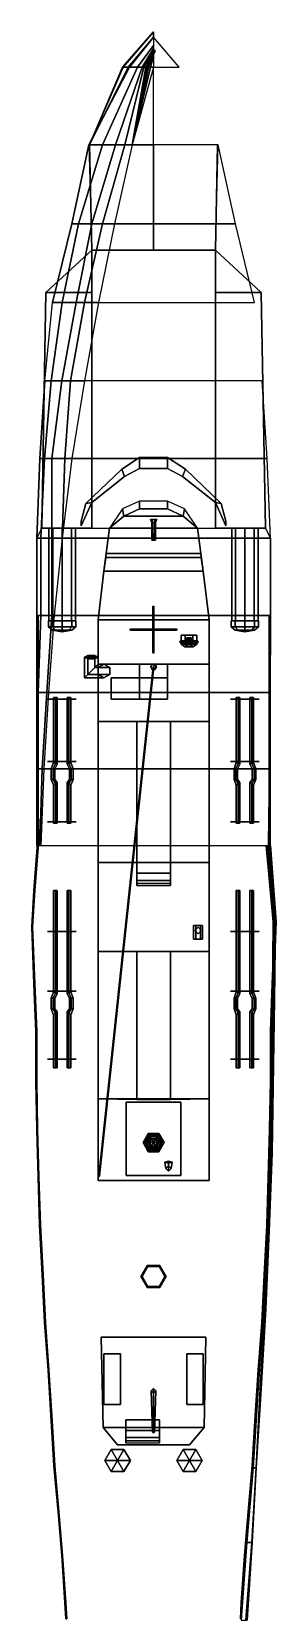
# Model space of a CAD drawing. Extents: x -2.7 to 2.7, y -17.4 to 17.4.
import ezdxf

# ---------------------------------------------------------------- set-up
doc = ezdxf.new("R2010")
doc.units = 0
doc.layers.get('0').update_dxf_attribs({"linetype": 'CONTINUOUS'})

msp = doc.modelspace()

# ---------------------------------------------------------------- linework, layer by layer
for points in [[(0, 17.32, 2.08), (-0.53, 16.66, 2.08), (-0.68, 16.66, 2.59), (0, 17.44, 2.42)], [(0, 17.44, 2.42), (-0.68, 16.66, 2.59), (-0.67, 16.66, 2.66), (0, 17.44, 2.57)], [(0, 17.44, 2.57), (-0.67, 16.66, 2.66), (-0.56, 16.66, 2.75), (0, 17.32, 2.75)], [(0, 17.32, 2.75), (-0.56, 16.66, 2.75), (0.56, 16.66, 2.75), (0, 17.32, 2.75)], [(0, 17.14, 1.48), (-0.35, 16.66, 1.48), (-0.53, 16.66, 2.08), (0, 17.32, 2.08)], [(0, 17.07, 1.23), (-0.25, 16.66, 1.23), (-0.35, 16.66, 1.48), (0, 17.14, 1.48)], [(0, 17.04, 1.11), (-0.21, 16.66, 1.11), (-0.25, 16.66, 1.23), (0, 17.07, 1.23)], [(0, 17.02, 1.04), (-0.17, 16.66, 1.04), (-0.21, 16.66, 1.11), (0, 17.04, 1.11)], [(0, 17, 0.97), (-0.14, 16.66, 0.97), (-0.17, 16.66, 1.04), (0, 17.02, 1.04)], [(0, 16.95, 0.84), (-0.11, 16.66, 0.84), (-0.14, 16.66, 0.97), (0, 17, 0.97)], [(0, 16.89, 0.62), (-0.07, 16.66, 0.62), (-0.11, 16.66, 0.84), (0, 16.95, 0.84)], [(0, 16.72, 0.04), (-0.002, 16.66), (-0.07, 16.66, 0.62), (0, 16.89, 0.62)], [(0, 17.05, 2.75), (-0.035, 17.02, 2.75), (-0.02, 16.98, 3.78), (0, 17, 3.78)], [(-0.035, 17.02, 2.75), (0, 16.99, 2.75), (0, 16.96, 3.78), (-0.02, 16.98, 3.78)], [(0.02, 16.98, 3.78), (0, 17, 3.78), (-0.02, 16.98, 3.78), (0, 16.96, 3.78)], [(0.035, 17.02, 2.75), (0, 17.05, 2.75), (0, 17, 3.78), (0.02, 16.98, 3.78)], [(0, 16.99, 2.75), (0.035, 17.02, 2.75), (0.02, 16.98, 3.78), (0, 16.96, 3.78)], [(-0.35, 16.66, 1.48), (-1.12, 14.96, 1.13), (-1.42, 14.96, 1.96), (-0.53, 16.66, 2.08)], [(-0.53, 16.66, 2.08), (-1.42, 14.96, 1.96), (-1.41, 14.96, 2.7), (-0.68, 16.66, 2.59)], [(-0.56, 16.66, 2.75), (-1.41, 14.96, 2.7), (0, 14.96, 2.75), (0, 16.66, 2.75)], [(-0.68, 16.66, 2.59), (-1.41, 14.96, 2.7), (-1.41, 14.96, 2.7), (-0.67, 16.66, 2.66)], [(-0.67, 16.66, 2.66), (-1.41, 14.96, 2.7), (-1.41, 14.96, 2.7), (-0.56, 16.66, 2.75)], [(-0.25, 16.66, 1.23), (-0.84, 14.96, 0.85), (-1.12, 14.96, 1.13), (-0.35, 16.66, 1.48)], [(-0.21, 16.66, 1.11), (-0.63, 14.96, 0.46), (-0.84, 14.96, 0.85), (-0.25, 16.66, 1.23)], [(-0.17, 16.66, 1.04), (-0.47, 14.96), (-0.63, 14.96, 0.46), (-0.21, 16.66, 1.11)], [(-0.07, 16.66, 0.62), (-0.47, 14.96), (-0.47, 14.96), (-0.11, 16.66, 0.84)], [(-0.002, 16.66), (-0.47, 14.96), (-0.47, 14.96), (-0.07, 16.66, 0.62)], [(-0.14, 16.66, 0.97), (-0.47, 14.96), (-0.47, 14.96), (-0.17, 16.66, 1.04)], [(-0.11, 16.66, 0.84), (-0.47, 14.96), (-0.47, 14.96), (-0.14, 16.66, 0.97)], [(-1.12, 14.96, 1.13), (-1.65, 13.22, 1.01), (-1.8, 13.22, 1.39), (-1.42, 14.96, 1.96)], [(-1.42, 14.96, 1.96), (-1.8, 13.22, 1.39), (1.8, 13.22, 1.39), (1.42, 14.96, 1.96)], [(-0.84, 14.96, 0.85), (-1.36, 13.22, 0.76), (-1.65, 13.22, 1.01), (-1.12, 14.96, 1.13)], [(-1.41, 14.96, 2.7), (-1.42, 14.96, 1.96), (-1.36, 12.64, 1.19), (-1.36, 12.64, 2.7)], [(0, 12.64, 2.7), (0, 14.96, 2.75), (-1.41, 14.96, 2.7), (-1.36, 12.64, 2.7)], [(-0.63, 14.96, 0.46), (-1.12, 13.22, 0.46), (-1.36, 13.22, 0.76), (-0.84, 14.96, 0.85)], [(-0.47, 14.96), (-0.86, 13.22), (-1.12, 13.22, 0.46), (-0.63, 14.96, 0.46)], [(1.36, 12.64, 2.7), (1.41, 14.96, 2.7), (0, 14.96, 2.75), (0, 12.64, 2.7)], [(1.36, 12.64, 1.19), (1.42, 14.96, 1.96), (1.41, 14.96, 2.7), (1.36, 12.64, 2.7)], [(-1.65, 13.22, 1.01), (-2.01, 11.49, 0.91), (-2.22, 11.49, 1.71), (-1.8, 13.22, 1.39)], [(-1.8, 13.22, 1.39), (-2.22, 11.49, 1.71), (2.22, 11.49, 1.71), (1.8, 13.22, 1.39)], [(-1.36, 13.22, 0.76), (-1.7, 11.49, 0.65), (-2.01, 11.49, 0.91), (-1.65, 13.22, 1.01)], [(-1.12, 13.22, 0.46), (-1.52, 11.49, 0.46), (-1.7, 11.49, 0.65), (-1.36, 13.22, 0.76)], [(-0.86, 13.22), (-1.21, 11.49), (-1.52, 11.49, 0.46), (-1.12, 13.22, 0.46)], [(-1.36, 11.71, 2.59), (-1.36, 11.71, 2.59), (-1.36, 12.64, 2.59), (-2.37, 11.71, 2.59)], [(-1.36, 12.64, 2.59), (-1.36, 12.64, 1.59), (-2.37, 11.71, 1.59), (-2.37, 11.71, 2.59)], [(-1.36, 12.64, 2.7), (-1.36, 12.64, 2.59), (-1.36, 6.54, 2.54), (-1.36, 6.54, 2.7)], [(1.36, 6.54, 2.7), (1.36, 12.64, 2.7), (-1.36, 12.64, 2.7), (-1.36, 6.54, 2.7)], [(1.36, 6.54, 2.54), (1.36, 12.64, 2.59), (1.36, 12.64, 2.7), (1.36, 6.54, 2.7)], [(2.37, 11.71, 2.59), (2.37, 11.71, 1.59), (1.36, 12.64, 1.59), (1.36, 12.64, 2.59)], [(2.37, 11.71, 2.59), (2.37, 11.71, 2.59), (1.36, 12.64, 2.59), (1.36, 11.71, 2.59)], [(-1.36, 6.54, 2.54), (-1.36, 11.71, 2.59), (-2.37, 11.71, 2.59), (-2.46, 6.54, 2.54)], [(-2.37, 11.71, 2.59), (-2.37, 11.71, 1.59), (-2.46, 6.54, 1.64), (-2.46, 6.54, 2.54)], [(2.46, 6.54, 2.54), (2.37, 11.71, 2.59), (1.36, 11.71, 2.59), (1.36, 6.54, 2.54)], [(2.46, 6.54, 1.64), (2.37, 11.71, 1.59), (2.37, 11.71, 2.59), (2.46, 6.54, 2.54)], [(-2.01, 11.49, 0.91), (-2.25, 9.77, 0.83), (-2.39, 9.77, 1.74), (-2.22, 11.49, 1.71)], [(-1.7, 11.49, 0.65), (-2.02, 9.77, 0.63), (-2.25, 9.77, 0.83), (-2.01, 11.49, 0.91)], [(-1.52, 11.49, 0.46), (-1.83, 9.77, 0.46), (-2.02, 9.77, 0.63), (-1.7, 11.49, 0.65)], [(-1.21, 11.49), (-1.52, 9.77), (-1.83, 9.77, 0.46), (-1.52, 11.49, 0.46)], [(-2.25, 9.77, 0.83), (-2.4, 8.07, 0.77), (-2.5, 8.07, 1.68), (-2.39, 9.77, 1.74)], [(-2.39, 9.77, 1.74), (-2.5, 8.07, 1.68), (2.5, 8.07, 1.68), (2.39, 9.77, 1.74)], [(-2.02, 9.77, 0.63), (-2.24, 8.07, 0.63), (-2.4, 8.07, 0.77), (-2.25, 9.77, 0.83)], [(-1.83, 9.77, 0.46), (-1.95, 8.07, 0.26), (-2.24, 8.07, 0.63), (-2.02, 9.77, 0.63)], [(-1.52, 9.77), (-1.8, 8.07), (-1.95, 8.07, 0.26), (-1.83, 9.77, 0.46)], [(-2.4, 8.07, 0.77), (-2.48, 6.32, 0.72), (-2.57, 6.32, 1.64), (-2.5, 8.07, 1.68)], [(-2.5, 8.07, 1.68), (-2.57, 6.32, 1.64), (2.57, 6.32, 1.64), (2.5, 8.07, 1.68)], [(-2.24, 8.07, 0.63), (-2.24, 6.32, 0.41), (-2.48, 6.32, 0.72), (-2.4, 8.07, 0.77)], [(-1.95, 8.07, 0.26), (-2.008, 6.32), (-2.24, 6.32, 0.41), (-2.24, 8.07, 0.63)], [(-1.8, 8.07), (-2.008, 6.32), (-2.008, 6.32), (-1.95, 8.07, 0.26)], [(-0.31, 7.85, 2.7), (-0.31, 8.09, 3.05), (-0.7, 7.83, 2.98), (-0.64, 7.67, 2.7)], [(-0.64, 7.67, 2.7), (-0.7, 7.83, 2.98), (-0.31, 8.09, 3.05), (-0.31, 7.85, 2.7)], [(0.31, 7.85, 2.7), (0.31, 8.09, 3.05), (-0.31, 8.09, 3.05), (-0.31, 7.85, 2.7)], [(-0.31, 7.85, 2.7), (-0.31, 8.09, 3.05), (0.31, 8.09, 3.05), (0.31, 7.85, 2.7)], [(0.64, 7.67, 2.7), (0.7, 7.83, 2.98), (0.31, 8.09, 3.05), (0.31, 7.85, 2.7)], [(0.31, 7.85, 2.7), (0.31, 8.09, 3.05), (0.7, 7.83, 2.98), (0.64, 7.67, 2.7)], [(-1.36, 7.102, 2.7), (-1.49, 7.08, 2.98), (-0.7, 7.83, 2.98), (-0.64, 7.67, 2.7)], [(-0.64, 7.67, 2.7), (-0.7, 7.83, 2.98), (-1.49, 7.08, 2.98), (-1.36, 7.102, 2.7)], [(1.36, 7.102, 2.7), (1.49, 7.08, 2.98), (0.7, 7.83, 2.98), (0.64, 7.67, 2.7)], [(0.64, 7.67, 2.7), (0.7, 7.83, 2.98), (1.49, 7.08, 2.98), (1.36, 7.102, 2.7)], [(-1.36, 7.102, 2.7), (-1.49, 7.08, 2.98), (-1.59, 6.69, 2.98), (-1.59, 6.59, 2.7)], [(-1.59, 6.59, 2.7), (-1.59, 6.69, 2.98), (-1.49, 7.08, 2.98), (-1.36, 7.102, 2.7)], [(-1.36, 7.102, 2.54), (-1.36, 7.102, 2.7), (-1.59, 6.59, 2.7), (-1.59, 6.59, 2.54)], [(-1.59, 6.59, 2.54), (-1.59, 6.59, 2.7), (-1.36, 7.102, 2.7), (-1.36, 7.102, 2.54)], [(-0.31, 6.96, 3.48), (-0.31, 7.13, 2.7), (-0.68, 6.96, 2.7), (-0.65, 6.8, 3.48)], [(0.31, 6.96, 3.48), (0.31, 7.13, 2.7), (-0.31, 7.13, 2.7), (-0.31, 6.96, 3.48)], [(0.68, 6.96, 2.7), (0.31, 7.13, 2.7), (0.31, 6.96, 3.48), (0.65, 6.8, 3.48)], [(1.36, 7.102, 2.7), (1.49, 7.08, 2.98), (1.59, 6.69, 2.98), (1.59, 6.59, 2.7)], [(1.59, 6.59, 2.7), (1.59, 6.69, 2.98), (1.49, 7.08, 2.98), (1.36, 7.102, 2.7)], [(1.59, 6.59, 2.54), (1.59, 6.59, 2.7), (1.36, 7.102, 2.7), (1.36, 7.102, 2.54)], [(1.36, 7.102, 2.54), (1.36, 7.102, 2.7), (1.59, 6.59, 2.7), (1.59, 6.59, 2.54)], [(-0.65, 6.8, 3.48), (-0.68, 6.96, 2.7), (-0.97, 6.54, 2.7), (-0.97, 6.54, 3.48)], [(0.97, 6.54, 3.48), (0.65, 6.8, 3.48), (-0.65, 6.8, 3.48), (-0.97, 6.54, 3.48)], [(0.65, 6.8, 3.48), (0.31, 6.96, 3.48), (-0.31, 6.96, 3.48), (-0.65, 6.8, 3.48)], [(-0.04, 6.66, 3.7), (-0.02, 6.66, 3.735), (-0.035, 6.73, 3.761), (-0.07, 6.73, 3.7)], [(-0.02, 6.66, 3.665), (-0.04, 6.66, 3.7), (-0.07, 6.73, 3.7), (-0.035, 6.73, 3.639)], [(-0.035, 6.73, 3.761), (0.035, 6.73, 3.761), (0.07, 6.73, 3.7), (-0.07, 6.73, 3.7)], [(-0.07, 6.73, 3.7), (0.07, 6.73, 3.7), (0.035, 6.73, 3.639), (-0.035, 6.73, 3.639)], [(-0.04, 6.27, 3.7), (-0.02, 6.27, 3.735), (-0.02, 6.66, 3.735), (-0.04, 6.66, 3.7)], [(-0.02, 6.27, 3.665), (-0.04, 6.27, 3.7), (-0.04, 6.66, 3.7), (-0.02, 6.66, 3.665)], [(-0.02, 6.66, 3.735), (0.02, 6.66, 3.735), (0.035, 6.73, 3.761), (-0.035, 6.73, 3.761)], [(0.02, 6.66, 3.665), (-0.02, 6.66, 3.665), (-0.035, 6.73, 3.639), (0.035, 6.73, 3.639)], [(-0.02, 6.27, 3.735), (0.02, 6.27, 3.735), (0.02, 6.66, 3.735), (-0.02, 6.66, 3.735)], [(0.02, 6.27, 3.665), (-0.02, 6.27, 3.665), (-0.02, 6.66, 3.665), (0.02, 6.66, 3.665)], [(0.02, 6.66, 3.735), (0.04, 6.66, 3.7), (0.07, 6.73, 3.7), (0.035, 6.73, 3.761)], [(0.04, 6.66, 3.7), (0.02, 6.66, 3.665), (0.035, 6.73, 3.639), (0.07, 6.73, 3.7)], [(0.02, 6.27, 3.735), (0.04, 6.27, 3.7), (0.04, 6.66, 3.7), (0.02, 6.66, 3.735)], [(0.04, 6.27, 3.7), (0.02, 6.27, 3.665), (0.02, 6.66, 3.665), (0.04, 6.66, 3.7)], [(0.97, 6.54, 2.7), (0.68, 6.96, 2.7), (0.65, 6.8, 3.48), (0.97, 6.54, 3.48)], [(-2.57, 6.32, 1.64), (-2.46, 6.54, 1.64), (-2.46, 6.54, 2.54), (-2.57, 6.32, 2.54)], [(-2.57, 6.32, 2.54), (-2.46, 6.54, 2.54), (-2.46, 6.54, 1.64), (-2.57, 6.32, 1.64)], [(-2.48, 6.32, 0.72), (-2.48, 4.62, 0.63), (-2.57, 4.62, 1.64), (-2.57, 6.32, 1.64)], [(-2.57, 6.32, 1.64), (-2.57, 4.62, 1.64), (2.57, 4.62, 1.64), (2.57, 6.32, 1.64)], [(-2.57, 4.62, 2.54), (-2.57, 6.32, 2.54), (-2.57, 6.32, 1.64), (-2.57, 4.62, 1.64)], [(-2.57, 4.62, 1.64), (-2.57, 6.32, 1.64), (-2.57, 6.32, 2.54), (-2.57, 4.62, 2.54)], [(-2.24, 6.32, 0.41), (-2.24, 4.62, 0.11), (-2.48, 4.62, 0.63), (-2.48, 6.32, 0.72)], [(-2.46, 6.54, 2.54), (-2.46, 6.54, 1.64), (-1.36, 6.54, 1.64), (-1.36, 6.54, 2.54)], [(-2.3, 4.5, 2.1), (-2.215, 4.5, 2.305), (-2.215, 6.54, 2.305), (-2.3, 6.54, 2.1)], [(-2.215, 4.5, 1.895), (-2.3, 4.5, 2.1), (-2.3, 6.54, 2.1), (-2.215, 6.54, 1.895)], [(-2.008, 6.32), (-2.189, 4.62), (-2.24, 4.62, 0.11), (-2.24, 6.32, 0.41)], [(-2.215, 4.5, 2.305), (-2.01, 4.5, 2.39), (-2.01, 6.54, 2.39), (-2.215, 6.54, 2.305)], [(-2.01, 4.5, 1.81), (-2.215, 4.5, 1.895), (-2.215, 6.54, 1.895), (-2.01, 6.54, 1.81)], [(-2.01, 4.5, 2.39), (-1.805, 4.5, 2.305), (-1.805, 6.54, 2.305), (-2.01, 6.54, 2.39)], [(-1.805, 4.5, 1.895), (-2.01, 4.5, 1.81), (-2.01, 6.54, 1.81), (-1.805, 6.54, 1.895)], [(-1.805, 4.5, 2.305), (-1.72, 4.5, 2.1), (-1.72, 6.54, 2.1), (-1.805, 6.54, 2.305)], [(-1.72, 4.5, 2.1), (-1.805, 4.5, 1.895), (-1.805, 6.54, 1.895), (-1.72, 6.54, 2.1)], [(-0.97, 6.54, 3.48), (-0.97, 6.54, 1.64), (-1.09, 5.59, 1.64), (-1.09, 5.59, 3.48)], [(1.09, 5.59, 3.48), (0.97, 6.54, 3.48), (-0.97, 6.54, 3.48), (-1.09, 5.59, 3.48)], [(0, 6.28, 3.48), (0, 6.43, 3.48), (0, 6.43, 3.88), (0, 6.28, 3.88)], [(0, 6.28, 3.88), (0, 6.43, 3.88), (0, 6.43, 3.48), (0, 6.28, 3.48)], [(1.09, 5.59, 1.64), (0.97, 6.54, 1.64), (0.97, 6.54, 3.48), (1.09, 5.59, 3.48)], [(1.36, 6.54, 2.54), (1.36, 6.54, 1.64), (2.46, 6.54, 1.64), (2.46, 6.54, 2.54)], [(1.805, 4.5, 1.895), (1.72, 4.5, 2.1), (1.72, 6.54, 2.1), (1.805, 6.54, 1.895)], [(1.72, 4.5, 2.1), (1.805, 4.5, 2.305), (1.805, 6.54, 2.305), (1.72, 6.54, 2.1)], [(2.01, 4.5, 1.81), (1.805, 4.5, 1.895), (1.805, 6.54, 1.895), (2.01, 6.54, 1.81)], [(1.805, 4.5, 2.305), (2.01, 4.5, 2.39), (2.01, 6.54, 2.39), (1.805, 6.54, 2.305)], [(2.215, 4.5, 1.895), (2.01, 4.5, 1.81), (2.01, 6.54, 1.81), (2.215, 6.54, 1.895)], [(2.01, 4.5, 2.39), (2.215, 4.5, 2.305), (2.215, 6.54, 2.305), (2.01, 6.54, 2.39)], [(2.3, 4.5, 2.1), (2.215, 4.5, 1.895), (2.215, 6.54, 1.895), (2.3, 6.54, 2.1)], [(2.215, 4.5, 2.305), (2.3, 4.5, 2.1), (2.3, 6.54, 2.1), (2.215, 6.54, 2.305)], [(2.57, 6.32, 1.64), (2.46, 6.54, 1.64), (2.46, 6.54, 2.54), (2.57, 6.32, 2.54)], [(2.57, 6.32, 2.54), (2.46, 6.54, 2.54), (2.46, 6.54, 1.64), (2.57, 6.32, 1.64)], [(2.57, 4.62, 1.64), (2.57, 6.32, 1.64), (2.57, 6.32, 2.54), (2.57, 4.62, 2.54)], [(2.57, 4.62, 2.54), (2.57, 6.32, 2.54), (2.57, 6.32, 1.64), (2.57, 4.62, 1.64)], [(-1.09, 5.59, 4.18), (-1.05, 5.89, 4.18), (-1.04, 5.98, 3.48), (-1.09, 5.59, 3.48)], [(-1.09, 5.59, 3.48), (-1.04, 5.98, 3.48), (-1.05, 5.89, 4.18), (-1.09, 5.59, 4.18)], [(1.05, 5.89, 4.18), (-1.05, 5.89, 4.18), (-1.04, 5.98, 3.48), (1.04, 5.98, 3.48)], [(1.04, 5.98, 3.48), (-1.04, 5.98, 3.48), (-1.05, 5.89, 4.18), (1.05, 5.89, 4.18)], [(-0.04, 6.27, 3.7), (0.04, 6.27, 3.7), (0.02, 6.27, 3.735), (-0.02, 6.27, 3.735)], [(-0.02, 6.27, 3.665), (0.02, 6.27, 3.665), (0.04, 6.27, 3.7), (-0.04, 6.27, 3.7)], [(1.09, 5.59, 3.48), (1.04, 5.98, 3.48), (1.05, 5.89, 4.18), (1.09, 5.59, 4.18)], [(1.09, 5.59, 4.18), (1.05, 5.89, 4.18), (1.04, 5.98, 3.48), (1.09, 5.59, 3.48)], [(-1.09, 5.59, 2.52), (-1.09, 5.59, 1.64), (-1.22, 4.52, 1.64), (-1.22, 4.52, 2.52)], [(1.22, 4.52, 2.52), (1.09, 5.59, 2.52), (-1.09, 5.59, 2.52), (-1.22, 4.52, 2.52)], [(-1.22, 4.52, 2.52), (-1.09, 5.59, 2.52), (-1.09, 5.59, 3.86), (-1.22, 4.52, 3.84)], [(-1.22, 4.52, 3.84), (-1.09, 5.59, 3.86), (-1.09, 5.59, 2.52), (-1.22, 4.52, 2.52)], [(1.05, 5.89, 4.18), (-1.05, 5.89, 4.18), (-1.09, 5.59, 4.18), (1.09, 5.59, 4.18)], [(1.09, 5.59, 4.18), (-1.09, 5.59, 4.18), (-1.05, 5.89, 4.18), (1.05, 5.89, 4.18)], [(1.09, 5.59, 2.52), (1.09, 5.59, 3.48), (-1.09, 5.59, 3.48), (-1.09, 5.59, 2.52)], [(1.22, 4.52, 1.64), (1.09, 5.59, 1.64), (1.09, 5.59, 2.52), (1.22, 4.52, 2.52)], [(1.22, 4.52, 2.52), (1.09, 5.59, 2.52), (1.09, 5.59, 3.86), (1.22, 4.52, 3.84)], [(1.22, 4.52, 3.84), (1.09, 5.59, 3.86), (1.09, 5.59, 2.52), (1.22, 4.52, 2.52)], [(-2.48, 4.62, 0.63), (-2.54, 2.93, 0.63), (-2.57, 2.93, 1.64), (-2.57, 4.62, 1.64)], [(-2.57, 4.62, 1.64), (-2.57, 2.93, 1.64), (2.57, 2.93, 1.64), (2.57, 4.62, 1.64)], [(-2.57, 3.75, 2.54), (-2.57, 4.62, 2.54), (-2.57, 4.62, 1.64), (-2.57, 3.75, 1.64)], [(-2.57, 3.75, 1.64), (-2.57, 4.62, 1.64), (-2.57, 4.62, 2.54), (-2.57, 3.75, 2.54)], [(-2.56, 0.68, 2.46), (-2.56, 4.62, 2.46), (-2.54, 4.62, 2.46), (-2.54, 0.68, 2.46)], [(-2.54, 0.68, 2.46), (-2.54, 4.62, 2.46), (-2.56, 4.62, 2.46), (-2.56, 0.68, 2.46)], [(-2.24, 4.62, 0.11), (-2.35, 2.93, 0.11), (-2.54, 2.93, 0.63), (-2.48, 4.62, 0.63)], [(-2.189, 4.62), (-2.311, 2.93), (-2.35, 2.93, 0.11), (-2.24, 4.62, 0.11)], [(0.007, 4.674, 4.124), (-0.015, 4.665, 4.133), (-0.015, 4.813, 4.49), (0.007, 4.826, 4.49)], [(0.007, 4.826, 4.49), (-0.015, 4.813, 4.49), (-0.015, 4.665, 4.847), (0.007, 4.674, 4.856)], [(-0.015, 4.665, 4.133), (0.007, 4.656, 4.142), (0.007, 4.8, 4.49), (-0.015, 4.813, 4.49)], [(-0.015, 4.813, 4.49), (0.007, 4.8, 4.49), (0.007, 4.656, 4.838), (-0.015, 4.665, 4.847)], [(0.007, 4.308, 3.972), (-0.015, 4.308, 3.985), (-0.015, 4.665, 4.133), (0.007, 4.674, 4.124)], [(0.007, 4.674, 4.856), (-0.015, 4.665, 4.847), (-0.015, 4.308, 4.995), (0.007, 4.308, 5.008)], [(-0.015, 4.308, 3.985), (0.007, 4.308, 3.998), (0.007, 4.656, 4.142), (-0.015, 4.665, 4.133)], [(-0.015, 4.665, 4.847), (0.007, 4.656, 4.838), (0.007, 4.308, 4.982), (-0.015, 4.308, 4.995)], [(0.007, 4.656, 4.142), (0.007, 4.674, 4.124), (0.007, 4.826, 4.49), (0.007, 4.8, 4.49)], [(0.007, 4.8, 4.49), (0.007, 4.826, 4.49), (0.007, 4.674, 4.856), (0.007, 4.656, 4.838)], [(0.007, 4.308, 3.998), (0.007, 4.308, 3.972), (0.007, 4.674, 4.124), (0.007, 4.656, 4.142)], [(0.007, 4.656, 4.838), (0.007, 4.674, 4.856), (0.007, 4.308, 5.008), (0.007, 4.308, 4.982)], [(2.54, 0.68, 2.46), (2.54, 4.62, 2.46), (2.56, 4.62, 2.46), (2.56, 0.68, 2.46)], [(2.56, 0.68, 2.46), (2.56, 4.62, 2.46), (2.54, 4.62, 2.46), (2.54, 0.68, 2.46)], [(2.57, 3.75, 1.64), (2.57, 4.62, 1.64), (2.57, 4.62, 2.54), (2.57, 3.75, 2.54)], [(2.57, 3.75, 2.54), (2.57, 4.62, 2.54), (2.57, 4.62, 1.64), (2.57, 3.75, 1.64)], [(-2.31, 4.37, 2.1), (-2.222, 4.37, 2.312), (-2.222, 4.5, 2.312), (-2.31, 4.5, 2.1)], [(-2.222, 4.37, 1.888), (-2.31, 4.37, 2.1), (-2.31, 4.5, 2.1), (-2.222, 4.5, 1.888)], [(-2.31, 4.5, 2.1), (-2.222, 4.5, 2.312), (-2.215, 4.5, 2.305), (-2.3, 4.5, 2.1)], [(-2.222, 4.5, 1.888), (-2.31, 4.5, 2.1), (-2.3, 4.5, 2.1), (-2.215, 4.5, 1.895)], [(-2.16, 4.3, 2.25), (-2.222, 4.37, 2.312), (-2.31, 4.37, 2.1), (-2.222, 4.3, 2.1)], [(-2.222, 4.3, 2.1), (-2.31, 4.37, 2.1), (-2.222, 4.37, 1.888), (-2.16, 4.3, 1.95)], [(-2.222, 4.37, 2.312), (-2.01, 4.37, 2.4), (-2.01, 4.5, 2.4), (-2.222, 4.5, 2.312)], [(-2.01, 4.37, 1.8), (-2.222, 4.37, 1.888), (-2.222, 4.5, 1.888), (-2.01, 4.5, 1.8)], [(-2.222, 4.5, 2.312), (-2.01, 4.5, 2.4), (-2.01, 4.5, 2.39), (-2.215, 4.5, 2.305)], [(-2.01, 4.5, 1.8), (-2.222, 4.5, 1.888), (-2.215, 4.5, 1.895), (-2.01, 4.5, 1.81)], [(-2.01, 4.3, 2.312), (-2.01, 4.37, 2.4), (-2.222, 4.37, 2.312), (-2.16, 4.3, 2.25)], [(-2.16, 4.3, 1.95), (-2.222, 4.37, 1.888), (-2.01, 4.37, 1.8), (-2.01, 4.3, 1.888)], [(-2.01, 4.26, 2.1), (-2.16, 4.3, 2.25), (-2.222, 4.3, 2.1), (-2.01, 4.26, 2.1)], [(-2.01, 4.26, 2.1), (-2.222, 4.3, 2.1), (-2.16, 4.3, 1.95), (-2.01, 4.26, 2.1)], [(-2.01, 4.26, 2.1), (-2.01, 4.3, 2.312), (-2.16, 4.3, 2.25), (-2.01, 4.26, 2.1)], [(-2.01, 4.26, 2.1), (-2.16, 4.3, 1.95), (-2.01, 4.3, 1.888), (-2.01, 4.26, 2.1)], [(-2.01, 4.37, 2.4), (-1.798, 4.37, 2.312), (-1.798, 4.5, 2.312), (-2.01, 4.5, 2.4)], [(-1.798, 4.37, 1.888), (-2.01, 4.37, 1.8), (-2.01, 4.5, 1.8), (-1.798, 4.5, 1.888)], [(-1.798, 4.5, 1.888), (-2.01, 4.5, 1.8), (-2.01, 4.5, 1.81), (-1.805, 4.5, 1.895)], [(-2.01, 4.5, 2.4), (-1.798, 4.5, 2.312), (-1.805, 4.5, 2.305), (-2.01, 4.5, 2.39)], [(-1.86, 4.3, 2.25), (-1.798, 4.37, 2.312), (-2.01, 4.37, 2.4), (-2.01, 4.3, 2.312)], [(-2.01, 4.3, 1.888), (-2.01, 4.37, 1.8), (-1.798, 4.37, 1.888), (-1.86, 4.3, 1.95)], [(-2.01, 4.26, 2.1), (-1.798, 4.3, 2.1), (-1.86, 4.3, 2.25), (-2.01, 4.26, 2.1)], [(-2.01, 4.26, 2.1), (-1.86, 4.3, 2.25), (-2.01, 4.3, 2.312), (-2.01, 4.26, 2.1)], [(-2.01, 4.26, 2.1), (-2.01, 4.3, 1.888), (-1.86, 4.3, 1.95), (-2.01, 4.26, 2.1)], [(-2.01, 4.26, 2.1), (-1.86, 4.3, 1.95), (-1.798, 4.3, 2.1), (-2.01, 4.26, 2.1)], [(-1.798, 4.3, 2.1), (-1.71, 4.37, 2.1), (-1.798, 4.37, 2.312), (-1.86, 4.3, 2.25)], [(-1.86, 4.3, 1.95), (-1.798, 4.37, 1.888), (-1.71, 4.37, 2.1), (-1.798, 4.3, 2.1)], [(-1.71, 4.5, 2.1), (-1.798, 4.5, 1.888), (-1.805, 4.5, 1.895), (-1.72, 4.5, 2.1)], [(-1.798, 4.5, 2.312), (-1.71, 4.5, 2.1), (-1.72, 4.5, 2.1), (-1.805, 4.5, 2.305)], [(-1.798, 4.37, 2.312), (-1.71, 4.37, 2.1), (-1.71, 4.5, 2.1), (-1.798, 4.5, 2.312)], [(-1.71, 4.37, 2.1), (-1.798, 4.37, 1.888), (-1.798, 4.5, 1.888), (-1.71, 4.5, 2.1)], [(1.22, 3.55, 3.48), (1.22, 4.52, 3.48), (-1.22, 4.52, 3.48), (-1.22, 3.55, 3.48)], [(-1.22, 4.52, 3.48), (-1.22, 4.52, 1.53), (-1.22, 3.55, 1.53), (-1.22, 3.55, 3.48)], [(1.22, 4.52, 3.48), (1.22, 4.52, 2.52), (-1.22, 4.52, 2.52), (-1.22, 4.52, 3.48)], [(-0.366, 4.315, 4.124), (-0.357, 4.293, 4.133), (-0.505, 4.293, 4.49), (-0.518, 4.315, 4.49)], [(-0.348, 4.315, 4.142), (-0.366, 4.315, 4.124), (-0.518, 4.315, 4.49), (-0.492, 4.315, 4.49)], [(-0.518, 4.315, 4.49), (-0.505, 4.293, 4.49), (-0.357, 4.293, 4.847), (-0.366, 4.315, 4.856)], [(-0.492, 4.315, 4.49), (-0.518, 4.315, 4.49), (-0.366, 4.315, 4.856), (-0.348, 4.315, 4.838)], [(-0.357, 4.293, 4.133), (-0.348, 4.315, 4.142), (-0.492, 4.315, 4.49), (-0.505, 4.293, 4.49)], [(-0.505, 4.293, 4.49), (-0.492, 4.315, 4.49), (-0.348, 4.315, 4.838), (-0.357, 4.293, 4.847)], [(0, 4.315, 3.972), (0, 4.293, 3.985), (-0.357, 4.293, 4.133), (-0.366, 4.315, 4.124)], [(0, 4.315, 3.998), (0, 4.315, 3.972), (-0.366, 4.315, 4.124), (-0.348, 4.315, 4.142)], [(-0.366, 4.315, 4.856), (-0.357, 4.293, 4.847), (0, 4.293, 4.995), (0, 4.315, 5.008)], [(-0.348, 4.315, 4.838), (-0.366, 4.315, 4.856), (0, 4.315, 5.008), (0, 4.315, 4.982)], [(0, 4.293, 3.985), (0, 4.315, 3.998), (-0.348, 4.315, 4.142), (-0.357, 4.293, 4.133)], [(-0.357, 4.293, 4.847), (-0.348, 4.315, 4.838), (0, 4.315, 4.982), (0, 4.293, 4.995)], [(0.007, 4.321, 3.48), (-0.015, 4.308, 3.48), (-0.015, 4.308, 3.99), (0.007, 4.321, 4)], [(0.007, 3.942, 4.124), (-0.015, 3.951, 4.133), (-0.015, 4.308, 3.985), (0.007, 4.308, 3.972)], [(-0.015, 3.951, 4.133), (0.007, 3.96, 4.142), (0.007, 4.308, 3.998), (-0.015, 4.308, 3.985)], [(-0.015, 4.308, 3.48), (0.007, 4.295, 3.48), (0.007, 4.295, 3.99), (-0.015, 4.308, 3.99)], [(0.007, 4.308, 5.008), (-0.015, 4.308, 4.995), (-0.015, 3.951, 4.847), (0.007, 3.942, 4.856)], [(-0.015, 4.308, 4.995), (0.007, 4.308, 4.982), (0.007, 3.96, 4.838), (-0.015, 3.951, 4.847)], [(0.366, 4.315, 4.124), (0.357, 4.293, 4.133), (0, 4.293, 3.985), (0, 4.315, 3.972)], [(0.348, 4.315, 4.142), (0.366, 4.315, 4.124), (0, 4.315, 3.972), (0, 4.315, 3.998)], [(0.357, 4.293, 4.133), (0.348, 4.315, 4.142), (0, 4.315, 3.998), (0, 4.293, 3.985)], [(0, 4.315, 5.008), (0, 4.293, 4.995), (0.357, 4.293, 4.847), (0.366, 4.315, 4.856)], [(0, 4.315, 4.982), (0, 4.315, 5.008), (0.366, 4.315, 4.856), (0.348, 4.315, 4.838)], [(0, 4.293, 4.995), (0, 4.315, 4.982), (0.348, 4.315, 4.838), (0.357, 4.293, 4.847)], [(0.007, 4.295, 3.48), (0.007, 4.321, 3.48), (0.007, 4.321, 4), (0.007, 4.295, 3.99)], [(0.007, 3.96, 4.142), (0.007, 3.942, 4.124), (0.007, 4.308, 3.972), (0.007, 4.308, 3.998)], [(0.007, 4.308, 4.982), (0.007, 4.308, 5.008), (0.007, 3.942, 4.856), (0.007, 3.96, 4.838)], [(0.492, 4.315, 4.49), (0.518, 4.315, 4.49), (0.366, 4.315, 4.124), (0.348, 4.315, 4.142)], [(0.505, 4.293, 4.49), (0.492, 4.315, 4.49), (0.348, 4.315, 4.142), (0.357, 4.293, 4.133)], [(0.348, 4.315, 4.838), (0.366, 4.315, 4.856), (0.518, 4.315, 4.49), (0.492, 4.315, 4.49)], [(0.357, 4.293, 4.847), (0.348, 4.315, 4.838), (0.492, 4.315, 4.49), (0.505, 4.293, 4.49)], [(0.518, 4.315, 4.49), (0.505, 4.293, 4.49), (0.357, 4.293, 4.133), (0.366, 4.315, 4.124)], [(0.366, 4.315, 4.856), (0.357, 4.293, 4.847), (0.505, 4.293, 4.49), (0.518, 4.315, 4.49)], [(0.61, 3.99, 4.27), (0.695, 3.99, 4.417), (0.695, 4.19, 4.417), (0.61, 4.19, 4.27)], [(0.695, 3.99, 4.123), (0.61, 3.99, 4.27), (0.61, 4.19, 4.27), (0.695, 4.19, 4.123)], [(0.695, 4.19, 4.417), (0.865, 4.19, 4.417), (0.95, 4.19, 4.27), (0.61, 4.19, 4.27)], [(0.61, 4.19, 4.27), (0.95, 4.19, 4.27), (0.865, 4.19, 4.123), (0.695, 4.19, 4.123)], [(0.695, 3.99, 4.417), (0.865, 3.99, 4.417), (0.865, 4.19, 4.417), (0.695, 4.19, 4.417)], [(0.865, 3.99, 4.123), (0.695, 3.99, 4.123), (0.695, 4.19, 4.123), (0.865, 4.19, 4.123)], [(0.865, 3.99, 4.417), (0.95, 3.99, 4.27), (0.95, 4.19, 4.27), (0.865, 4.19, 4.417)], [(0.95, 3.99, 4.27), (0.865, 3.99, 4.123), (0.865, 4.19, 4.123), (0.95, 4.19, 4.27)], [(1.22, 3.55, 1.53), (1.22, 4.52, 1.53), (1.22, 4.52, 3.48), (1.22, 3.55, 3.48)], [(1.798, 4.5, 1.888), (1.71, 4.5, 2.1), (1.72, 4.5, 2.1), (1.805, 4.5, 1.895)], [(1.71, 4.5, 2.1), (1.798, 4.5, 2.312), (1.805, 4.5, 2.305), (1.72, 4.5, 2.1)], [(1.798, 4.37, 1.888), (1.71, 4.37, 2.1), (1.71, 4.5, 2.1), (1.798, 4.5, 1.888)], [(1.71, 4.37, 2.1), (1.798, 4.37, 2.312), (1.798, 4.5, 2.312), (1.71, 4.5, 2.1)], [(1.798, 4.3, 2.1), (1.71, 4.37, 2.1), (1.798, 4.37, 1.888), (1.86, 4.3, 1.95)], [(1.86, 4.3, 2.25), (1.798, 4.37, 2.312), (1.71, 4.37, 2.1), (1.798, 4.3, 2.1)], [(2.01, 4.5, 1.8), (1.798, 4.5, 1.888), (1.805, 4.5, 1.895), (2.01, 4.5, 1.81)], [(2.01, 4.37, 1.8), (1.798, 4.37, 1.888), (1.798, 4.5, 1.888), (2.01, 4.5, 1.8)], [(1.798, 4.5, 2.312), (2.01, 4.5, 2.4), (2.01, 4.5, 2.39), (1.805, 4.5, 2.305)], [(1.798, 4.37, 2.312), (2.01, 4.37, 2.4), (2.01, 4.5, 2.4), (1.798, 4.5, 2.312)], [(1.86, 4.3, 1.95), (1.798, 4.37, 1.888), (2.01, 4.37, 1.8), (2.01, 4.3, 1.888)], [(2.01, 4.3, 2.312), (2.01, 4.37, 2.4), (1.798, 4.37, 2.312), (1.86, 4.3, 2.25)], [(2.01, 4.26, 2.1), (1.798, 4.3, 2.1), (1.86, 4.3, 1.95), (2.01, 4.26, 2.1)], [(2.01, 4.26, 2.1), (1.86, 4.3, 2.25), (1.798, 4.3, 2.1), (2.01, 4.26, 2.1)], [(2.01, 4.26, 2.1), (1.86, 4.3, 1.95), (2.01, 4.3, 1.888), (2.01, 4.26, 2.1)], [(2.01, 4.26, 2.1), (2.01, 4.3, 2.312), (1.86, 4.3, 2.25), (2.01, 4.26, 2.1)], [(2.222, 4.5, 1.888), (2.01, 4.5, 1.8), (2.01, 4.5, 1.81), (2.215, 4.5, 1.895)], [(2.222, 4.37, 1.888), (2.01, 4.37, 1.8), (2.01, 4.5, 1.8), (2.222, 4.5, 1.888)], [(2.01, 4.5, 2.4), (2.222, 4.5, 2.312), (2.215, 4.5, 2.305), (2.01, 4.5, 2.39)], [(2.01, 4.37, 2.4), (2.222, 4.37, 2.312), (2.222, 4.5, 2.312), (2.01, 4.5, 2.4)], [(2.01, 4.3, 1.888), (2.01, 4.37, 1.8), (2.222, 4.37, 1.888), (2.16, 4.3, 1.95)], [(2.16, 4.3, 2.25), (2.222, 4.37, 2.312), (2.01, 4.37, 2.4), (2.01, 4.3, 2.312)], [(2.01, 4.26, 2.1), (2.16, 4.3, 1.95), (2.222, 4.3, 2.1), (2.01, 4.26, 2.1)], [(2.01, 4.26, 2.1), (2.01, 4.3, 1.888), (2.16, 4.3, 1.95), (2.01, 4.26, 2.1)], [(2.01, 4.26, 2.1), (2.16, 4.3, 2.25), (2.01, 4.3, 2.312), (2.01, 4.26, 2.1)], [(2.01, 4.26, 2.1), (2.222, 4.3, 2.1), (2.16, 4.3, 2.25), (2.01, 4.26, 2.1)], [(2.16, 4.3, 1.95), (2.222, 4.37, 1.888), (2.31, 4.37, 2.1), (2.222, 4.3, 2.1)], [(2.222, 4.3, 2.1), (2.31, 4.37, 2.1), (2.222, 4.37, 2.312), (2.16, 4.3, 2.25)], [(2.222, 4.5, 2.312), (2.31, 4.5, 2.1), (2.3, 4.5, 2.1), (2.215, 4.5, 2.305)], [(2.31, 4.5, 2.1), (2.222, 4.5, 1.888), (2.215, 4.5, 1.895), (2.3, 4.5, 2.1)], [(2.31, 4.37, 2.1), (2.222, 4.37, 1.888), (2.222, 4.5, 1.888), (2.31, 4.5, 2.1)], [(2.222, 4.37, 2.312), (2.31, 4.37, 2.1), (2.31, 4.5, 2.1), (2.222, 4.5, 2.312)], [(-0.015, 3.803, 4.49), (0.007, 3.816, 4.49), (0.007, 3.96, 4.142), (-0.015, 3.951, 4.133)], [(-0.015, 3.951, 4.847), (0.007, 3.96, 4.838), (0.007, 3.816, 4.49), (-0.015, 3.803, 4.49)], [(0.007, 3.79, 4.49), (-0.015, 3.803, 4.49), (-0.015, 3.951, 4.133), (0.007, 3.942, 4.124)], [(0.007, 3.942, 4.856), (-0.015, 3.951, 4.847), (-0.015, 3.803, 4.49), (0.007, 3.79, 4.49)], [(0.007, 3.816, 4.49), (0.007, 3.79, 4.49), (0.007, 3.942, 4.124), (0.007, 3.96, 4.142)], [(0.007, 3.96, 4.838), (0.007, 3.942, 4.856), (0.007, 3.79, 4.49), (0.007, 3.816, 4.49)], [(0.59, 4.06, 4.08), (0.57, 4.04, 4.06), (0.57, 4.04, 4.27), (0.59, 4.06, 4.27)], [(0.57, 4.04, 4.06), (0.59, 4.06, 4.08), (0.97, 4.06, 4.08), (0.99, 4.04, 4.06)], [(0.61, 4.04, 4.27), (0.59, 4.06, 4.27), (0.57, 4.04, 4.27), (0.59, 4.02, 4.27)], [(0.57, 4.04, 4.06), (0.59, 4.02, 4.08), (0.59, 4.02, 4.27), (0.57, 4.04, 4.27)], [(0.59, 4.02, 4.08), (0.57, 4.04, 4.06), (0.99, 4.04, 4.06), (0.97, 4.02, 4.08)], [(0.61, 4.04, 4.1), (0.59, 4.06, 4.08), (0.59, 4.06, 4.27), (0.61, 4.04, 4.27)], [(0.59, 4.06, 4.08), (0.61, 4.04, 4.1), (0.95, 4.04, 4.1), (0.97, 4.06, 4.08)], [(0.59, 4.02, 4.08), (0.61, 4.04, 4.1), (0.61, 4.04, 4.27), (0.59, 4.02, 4.27)], [(0.61, 4.04, 4.1), (0.59, 4.02, 4.08), (0.97, 4.02, 4.08), (0.95, 4.04, 4.1)], [(0.61, 3.99, 4.27), (0.695, 3.99, 4.123), (0.735, 3.93, 4.192), (0.69, 3.93, 4.27)], [(0.695, 3.99, 4.417), (0.61, 3.99, 4.27), (0.69, 3.93, 4.27), (0.735, 3.93, 4.348)], [(0.735, 4.128, 3.48), (0.69, 4.05, 3.48), (0.72, 4.05, 4.06), (0.75, 4.102, 4.06)], [(0.69, 4.05, 3.48), (0.735, 3.972, 3.48), (0.75, 3.998, 4.06), (0.72, 4.05, 4.06)], [(0.825, 3.93, 4.348), (0.735, 3.93, 4.348), (0.69, 3.93, 4.27), (0.87, 3.93, 4.27)], [(0.87, 3.93, 4.27), (0.69, 3.93, 4.27), (0.735, 3.93, 4.192), (0.825, 3.93, 4.192)], [(0.695, 3.99, 4.123), (0.865, 3.99, 4.123), (0.825, 3.93, 4.192), (0.735, 3.93, 4.192)], [(0.865, 3.99, 4.417), (0.695, 3.99, 4.417), (0.735, 3.93, 4.348), (0.825, 3.93, 4.348)], [(0.81, 3.998, 4.06), (0.75, 4.102, 4.06), (0.72, 4.05, 4.06), (0.75, 3.998, 4.06)], [(0.825, 4.128, 3.48), (0.735, 4.128, 3.48), (0.75, 4.102, 4.06), (0.81, 4.102, 4.06)], [(0.735, 3.972, 3.48), (0.825, 3.972, 3.48), (0.81, 3.998, 4.06), (0.75, 3.998, 4.06)], [(0.84, 4.05, 4.06), (0.81, 4.102, 4.06), (0.75, 4.102, 4.06), (0.81, 3.998, 4.06)], [(0.87, 4.05, 3.48), (0.825, 4.128, 3.48), (0.81, 4.102, 4.06), (0.84, 4.05, 4.06)], [(0.825, 3.972, 3.48), (0.87, 4.05, 3.48), (0.84, 4.05, 4.06), (0.81, 3.998, 4.06)], [(0.865, 3.99, 4.123), (0.95, 3.99, 4.27), (0.87, 3.93, 4.27), (0.825, 3.93, 4.192)], [(0.95, 3.99, 4.27), (0.865, 3.99, 4.417), (0.825, 3.93, 4.348), (0.87, 3.93, 4.27)], [(0.97, 4.06, 4.08), (0.95, 4.04, 4.1), (0.95, 4.04, 4.27), (0.97, 4.06, 4.27)], [(0.99, 4.04, 4.27), (0.97, 4.06, 4.27), (0.95, 4.04, 4.27), (0.97, 4.02, 4.27)], [(0.95, 4.04, 4.1), (0.97, 4.02, 4.08), (0.97, 4.02, 4.27), (0.95, 4.04, 4.27)], [(0.99, 4.04, 4.06), (0.97, 4.06, 4.08), (0.97, 4.06, 4.27), (0.99, 4.04, 4.27)], [(0.97, 4.02, 4.08), (0.99, 4.04, 4.06), (0.99, 4.04, 4.27), (0.97, 4.02, 4.27)], [(-1.445, 3.74, 3.8), (-1.52, 3.7, 3.67), (-1.52, 3.25, 3.67), (-1.445, 3.325, 3.8)], [(-1.22, 3.7, 3.67), (-1.52, 3.7, 3.67), (-1.445, 3.74, 3.8), (-1.295, 3.74, 3.8)], [(-1.52, 3.7, 3.67), (-1.445, 3.67, 3.54), (-1.445, 3.325, 3.54), (-1.52, 3.25, 3.67)], [(-1.295, 3.67, 3.54), (-1.445, 3.67, 3.54), (-1.52, 3.7, 3.67), (-1.22, 3.7, 3.67)], [(-1.295, 3.74, 3.8), (-1.445, 3.74, 3.8), (-1.445, 3.325, 3.8), (-1.295, 3.475, 3.8)], [(-1.445, 3.67, 3.54), (-1.295, 3.67, 3.54), (-1.295, 3.475, 3.54), (-1.445, 3.325, 3.54)], [(-1.22, 3.7, 3.67), (-1.295, 3.74, 3.8), (-1.295, 3.475, 3.8), (-1.22, 3.55, 3.67)], [(-1.295, 3.67, 3.54), (-1.22, 3.7, 3.67), (-1.22, 3.55, 3.67), (-1.295, 3.475, 3.54)], [(-0.96, 3.475, 3.8), (-1.09, 3.55, 3.67), (-1.22, 3.55, 3.67), (-1.295, 3.475, 3.8)], [(-1.09, 3.55, 3.67), (-1.22, 3.475, 3.54), (-1.295, 3.475, 3.54), (-1.22, 3.55, 3.67)], [(-1.22, 3.55, 1.87), (-1.22, 3.55, 1.53), (-1.22, -7.79, 1.53), (-1.22, -7.79, 1.75)], [(1.22, -7.79, 1.75), (1.22, 3.55, 1.87), (-1.22, 3.55, 1.87), (-1.22, -7.79, 1.75)], [(-1.22, 3.55, 3.48), (-1.22, 3.55, 1.87), (1.22, 3.55, 1.87), (1.22, 3.55, 3.48)], [(-1.22, 3.475, 3.54), (-1.09, 3.55, 3.67), (-1.09, 3.55, 1.64), (-1.22, 3.475, 1.64)], [(-1.205, -7.69, 3.5), (-1.19, -7.69, 3.509), (0.005, 3.49, 4.405), (-0.01, 3.49, 4.395)], [(-1.19, -7.69, 3.491), (-1.205, -7.69, 3.5), (-0.01, 3.49, 4.395), (0.005, 3.49, 4.385)], [(-1.19, -7.69, 3.509), (-1.19, -7.69, 3.491), (0.005, 3.49, 4.385), (0.005, 3.49, 4.405)], [(-1.09, 3.55, 3.67), (-0.96, 3.475, 3.8), (-0.96, 3.475, 1.64), (-1.09, 3.55, 1.64)], [(-0.31, 3.55, 3), (-0.31, 3.55, 1.87), (-0.31, 3.25, 1.86), (-0.31, 3.25, 3)], [(0.31, 3.25, 3), (0.31, 3.55, 3), (-0.31, 3.55, 3), (-0.31, 3.25, 3)], [(-0.035, 3.551, 3), (-0.07, 3.49, 3), (-0.06, 3.49, 7.04), (-0.03, 3.542, 7.04)], [(-0.07, 3.49, 3), (-0.035, 3.429, 3), (-0.03, 3.438, 7.04), (-0.06, 3.49, 7.04)], [(-0.03, 3.438, 7.04), (0.03, 3.542, 7.04), (-0.03, 3.542, 7.04), (-0.06, 3.49, 7.04)], [(0.035, 3.551, 3), (-0.035, 3.551, 3), (-0.03, 3.542, 7.04), (0.03, 3.542, 7.04)], [(0.03, 3.438, 7.04), (0.06, 3.49, 7.04), (0.03, 3.542, 7.04), (-0.03, 3.438, 7.04)], [(0.07, 3.49, 3), (0.035, 3.551, 3), (0.03, 3.542, 7.04), (0.06, 3.49, 7.04)], [(0.035, 3.429, 3), (0.07, 3.49, 3), (0.06, 3.49, 7.04), (0.03, 3.438, 7.04)], [(0.31, 3.25, 1.86), (0.31, 3.55, 1.87), (0.31, 3.55, 3), (0.31, 3.25, 3)], [(1.22, -7.79, 1.53), (1.22, 3.55, 1.53), (1.22, 3.55, 1.87), (1.22, -7.79, 1.75)], [(-1.09, 3.25, 3.67), (-0.96, 3.325, 3.8), (-1.445, 3.325, 3.8), (-1.52, 3.25, 3.67)], [(-1.22, 3.325, 3.54), (-1.09, 3.25, 3.67), (-1.52, 3.25, 3.67), (-1.445, 3.325, 3.54)], [(-0.96, 3.325, 3.8), (-0.96, 3.475, 3.8), (-1.295, 3.475, 3.8), (-1.445, 3.325, 3.8)], [(-1.22, 3.475, 3.54), (-1.22, 3.325, 3.54), (-1.445, 3.325, 3.54), (-1.295, 3.475, 3.54)], [(-1.22, 3.325, 3.54), (-1.22, 3.475, 3.54), (-1.22, 3.475, 1.64), (-1.22, 3.325, 1.64)], [(-1.09, 3.25, 3.67), (-1.22, 3.325, 3.54), (-1.22, 3.325, 1.64), (-1.09, 3.25, 1.64)], [(-0.96, 3.325, 3.8), (-1.09, 3.25, 3.67), (-1.09, 3.25, 1.64), (-0.96, 3.325, 1.64)], [(-0.96, 3.475, 3.8), (-0.96, 3.325, 3.8), (-0.96, 3.325, 1.64), (-0.96, 3.475, 1.64)], [(-0.93, 2.78, 1.86), (-0.93, 3.25, 1.86), (-0.31, 3.25, 3), (-0.31, 2.78, 3)], [(-0.31, 2.78, 3), (-0.31, 3.25, 3), (-0.93, 3.25, 1.86), (-0.93, 2.78, 1.86)], [(-0.31, 3.25, 3), (-0.31, 3.25, 1.86), (0.31, 3.25, 1.86), (0.31, 3.25, 3)], [(-0.31, 2.78, 3), (-0.31, 3.25, 3), (0.31, 3.25, 3), (0.31, 2.78, 3)], [(0.31, 2.78, 3), (0.31, 3.25, 3), (-0.31, 3.25, 3), (-0.31, 2.78, 3)], [(-0.035, 3.429, 3), (0.035, 3.429, 3), (0.03, 3.438, 7.04), (-0.03, 3.438, 7.04)], [(-2.54, 2.93, 0.63), (-2.54, 1.25, 0.5), (-2.57, 1.25, 1.64), (-2.57, 2.93, 1.64)], [(-2.57, 2.93, 1.64), (-2.57, 1.25, 1.64), (2.57, 1.25, 1.64), (2.57, 2.93, 1.64)], [(-2.35, 2.93, 0.11), (-2.45, 1.25, 0.11), (-2.54, 1.25, 0.5), (-2.54, 2.93, 0.63)], [(-2.311, 2.93), (-2.417, 1.25), (-2.45, 1.25, 0.11), (-2.35, 2.93, 0.11)], [(-2.16, 1.37, 1.68), (-2.2, 1.39, 1.72), (-2.2, 2.82, 1.72), (-2.16, 2.82, 1.68)], [(-2.2, 1.39, 1.72), (-2.16, 1.37, 1.76), (-2.16, 2.82, 1.76), (-2.2, 2.82, 1.72)], [(-2.2, 2.82, 1.72), (-2.16, 2.82, 1.76), (-2.12, 2.82, 1.72), (-2.16, 2.82, 1.68)], [(-2.16, 1.37, 1.76), (-2.12, 1.35, 1.72), (-2.12, 2.82, 1.72), (-2.16, 2.82, 1.76)], [(-2.12, 1.35, 1.72), (-2.16, 1.37, 1.68), (-2.16, 2.82, 1.68), (-2.12, 2.82, 1.72)], [(-1.9, 1.35, 1.72), (-1.86, 1.37, 1.76), (-1.86, 2.82, 1.76), (-1.9, 2.82, 1.72)], [(-1.86, 1.37, 1.68), (-1.9, 1.35, 1.72), (-1.9, 2.82, 1.72), (-1.86, 2.82, 1.68)], [(-1.82, 2.82, 1.72), (-1.86, 2.82, 1.68), (-1.9, 2.82, 1.72), (-1.86, 2.82, 1.76)], [(-1.82, 1.39, 1.72), (-1.86, 1.37, 1.68), (-1.86, 2.82, 1.68), (-1.82, 2.82, 1.72)], [(-1.86, 1.37, 1.76), (-1.82, 1.39, 1.72), (-1.82, 2.82, 1.72), (-1.86, 2.82, 1.76)], [(1.82, 2.82, 1.72), (1.86, 2.82, 1.76), (1.9, 2.82, 1.72), (1.86, 2.82, 1.68)], [(1.82, 1.39, 1.72), (1.86, 1.37, 1.76), (1.86, 2.82, 1.76), (1.82, 2.82, 1.72)], [(1.86, 1.37, 1.68), (1.82, 1.39, 1.72), (1.82, 2.82, 1.72), (1.86, 2.82, 1.68)], [(1.86, 1.37, 1.76), (1.9, 1.35, 1.72), (1.9, 2.82, 1.72), (1.86, 2.82, 1.76)], [(1.9, 1.35, 1.72), (1.86, 1.37, 1.68), (1.86, 2.82, 1.68), (1.9, 2.82, 1.72)], [(2.12, 1.35, 1.72), (2.16, 1.37, 1.76), (2.16, 2.82, 1.76), (2.12, 2.82, 1.72)], [(2.16, 1.37, 1.68), (2.12, 1.35, 1.72), (2.12, 2.82, 1.72), (2.16, 2.82, 1.68)], [(2.2, 2.82, 1.72), (2.16, 2.82, 1.68), (2.12, 2.82, 1.72), (2.16, 2.82, 1.76)], [(2.16, 1.37, 1.76), (2.2, 1.39, 1.72), (2.2, 2.82, 1.72), (2.16, 2.82, 1.76)], [(2.2, 1.39, 1.72), (2.16, 1.37, 1.68), (2.16, 2.82, 1.68), (2.2, 2.82, 1.72)], [(-2.555, 2.751, 2.46), (-2.555, 2.769, 2.46), (-2.555, 2.769, 1.64), (-2.555, 2.751, 1.64)], [(-2.555, 2.769, 2.46), (-2.54, 2.76, 2.46), (-2.54, 2.76, 1.64), (-2.555, 2.769, 1.64)], [(-2.54, 2.76, 2.46), (-2.555, 2.751, 2.46), (-2.555, 2.751, 1.64), (-2.54, 2.76, 1.64)], [(-1.7, 2.78, 1.58), (-1.7, 2.78, 1.72), (-2.33, 2.78, 1.72), (-2.33, 2.78, 1.58)], [(-2.33, 2.78, 1.58), (-2.33, 2.78, 1.72), (-1.7, 2.78, 1.72), (-1.7, 2.78, 1.58)], [(2.32, 2.78, 1.58), (2.32, 2.78, 1.72), (1.69, 2.78, 1.72), (1.69, 2.78, 1.58)], [(1.69, 2.78, 1.58), (1.69, 2.78, 1.72), (2.32, 2.78, 1.72), (2.32, 2.78, 1.58)], [(2.555, 2.769, 1.64), (2.54, 2.76, 1.64), (2.54, 2.76, 2.46), (2.555, 2.769, 2.46)], [(2.54, 2.76, 1.64), (2.555, 2.751, 1.64), (2.555, 2.751, 2.46), (2.54, 2.76, 2.46)], [(2.555, 2.751, 1.64), (2.555, 2.769, 1.64), (2.555, 2.769, 2.46), (2.555, 2.751, 2.46)], [(-1.22, 2.29, 2.46), (-1.22, 2.29, 1.85), (-1.22, -0.81, 1.82), (-1.22, -0.81, 2.41)], [(-0.37, -0.81, 2.41), (-0.37, 2.29, 2.46), (-1.22, 2.29, 2.46), (-1.22, -0.81, 2.41)], [(1.22, 2.29, 2.24), (1.22, 2.29, 1.857), (-1.22, 2.29, 1.85), (-1.22, 2.29, 2.24)], [(-0.37, 2.29, 2.46), (-0.37, 2.29, 2.24), (-1.22, 2.29, 2.24), (-1.22, 2.29, 2.46)], [(0.37, -0.81, 2.19), (0.37, 2.29, 2.24), (-0.37, 2.29, 2.24), (-0.37, -0.81, 2.19)], [(-0.37, -0.81, 2.19), (-0.37, 2.29, 2.24), (-0.37, 2.29, 2.46), (-0.37, -0.81, 2.41)], [(1.22, -0.81, 2.41), (1.22, 2.29, 2.46), (0.37, 2.29, 2.46), (0.37, -0.81, 2.41)], [(1.22, 2.29, 2.46), (1.22, 2.29, 2.24), (0.37, 2.29, 2.24), (0.37, 2.29, 2.46)], [(0.37, -0.81, 2.41), (0.37, 2.29, 2.46), (0.37, 2.29, 2.24), (0.37, -0.81, 2.19)], [(1.22, -0.81, 1.82), (1.22, 2.29, 1.857), (1.22, 2.29, 2.46), (1.22, -0.81, 2.41)], [(-2.555, 1.749, 2.46), (-2.54, 1.74, 2.46), (-2.54, 1.74, 1.64), (-2.555, 1.749, 1.64)], [(-2.555, 1.731, 2.46), (-2.555, 1.749, 2.46), (-2.555, 1.749, 1.64), (-2.555, 1.731, 1.64)], [(2.555, 1.749, 1.64), (2.54, 1.74, 1.64), (2.54, 1.74, 2.46), (2.555, 1.749, 2.46)], [(2.555, 1.731, 1.64), (2.555, 1.749, 1.64), (2.555, 1.749, 2.46), (2.555, 1.731, 2.46)], [(-2.54, 1.74, 2.46), (-2.555, 1.731, 2.46), (-2.555, 1.731, 1.64), (-2.54, 1.74, 1.64)], [(-2.33, 1.41, 1.58), (-2.33, 1.41, 1.72), (-1.7, 1.41, 1.72), (-1.7, 1.41, 1.58)], [(-1.7, 1.41, 1.58), (-1.7, 1.41, 1.72), (-2.33, 1.41, 1.72), (-2.33, 1.41, 1.58)], [(1.69, 1.41, 1.58), (1.69, 1.41, 1.72), (2.32, 1.41, 1.72), (2.32, 1.41, 1.58)], [(2.32, 1.41, 1.58), (2.32, 1.41, 1.72), (1.69, 1.41, 1.72), (1.69, 1.41, 1.58)], [(2.54, 1.74, 1.64), (2.555, 1.731, 1.64), (2.555, 1.731, 2.46), (2.54, 1.74, 2.46)], [(-2.45, 1.25, 0.11), (-2.5, -0.43, 0.11), (-2.57, -0.43, 0.5), (-2.54, 1.25, 0.5)], [(-2.54, 1.25, 0.5), (-2.57, -0.43, 0.5), (-2.57, -0.43, 1.64), (-2.57, 1.25, 1.64)], [(-2.57, 1.25, 1.64), (-2.57, -0.43, 1.64), (2.57, -0.43, 1.64), (2.57, 1.25, 1.64)], [(-2.417, 1.25), (-2.481, -0.43), (-2.5, -0.43, 0.11), (-2.45, 1.25, 0.11)], [(-2.21, 1.25, 1.68), (-2.25, 1.25, 1.72), (-2.2, 1.39, 1.72), (-2.16, 1.37, 1.68)], [(-2.25, 1.25, 1.72), (-2.21, 1.25, 1.76), (-2.16, 1.37, 1.76), (-2.2, 1.39, 1.72)], [(-2.21, 1.02, 1.68), (-2.25, 1.02, 1.72), (-2.25, 1.25, 1.72), (-2.21, 1.25, 1.68)], [(-2.25, 1.02, 1.72), (-2.21, 1.02, 1.76), (-2.21, 1.25, 1.76), (-2.25, 1.25, 1.72)], [(-2.21, 1.25, 1.76), (-2.17, 1.25, 1.72), (-2.12, 1.35, 1.72), (-2.16, 1.37, 1.76)], [(-2.17, 1.25, 1.72), (-2.21, 1.25, 1.68), (-2.16, 1.37, 1.68), (-2.12, 1.35, 1.72)], [(-2.21, 1.02, 1.76), (-2.17, 1.02, 1.72), (-2.17, 1.25, 1.72), (-2.21, 1.25, 1.76)], [(-2.17, 1.02, 1.72), (-2.21, 1.02, 1.68), (-2.21, 1.25, 1.68), (-2.17, 1.25, 1.72)], [(-1.85, 1.25, 1.72), (-1.81, 1.25, 1.76), (-1.86, 1.37, 1.76), (-1.9, 1.35, 1.72)], [(-1.81, 1.25, 1.68), (-1.85, 1.25, 1.72), (-1.9, 1.35, 1.72), (-1.86, 1.37, 1.68)], [(-1.77, 1.25, 1.72), (-1.81, 1.25, 1.68), (-1.86, 1.37, 1.68), (-1.82, 1.39, 1.72)], [(-1.81, 1.25, 1.76), (-1.77, 1.25, 1.72), (-1.82, 1.39, 1.72), (-1.86, 1.37, 1.76)], [(-1.85, 1.02, 1.72), (-1.81, 1.02, 1.76), (-1.81, 1.25, 1.76), (-1.85, 1.25, 1.72)], [(-1.81, 1.02, 1.68), (-1.85, 1.02, 1.72), (-1.85, 1.25, 1.72), (-1.81, 1.25, 1.68)], [(-1.77, 1.02, 1.72), (-1.81, 1.02, 1.68), (-1.81, 1.25, 1.68), (-1.77, 1.25, 1.72)], [(-1.81, 1.02, 1.76), (-1.77, 1.02, 1.72), (-1.77, 1.25, 1.72), (-1.81, 1.25, 1.76)], [(1.81, 1.25, 1.68), (1.77, 1.25, 1.72), (1.82, 1.39, 1.72), (1.86, 1.37, 1.68)], [(1.77, 1.25, 1.72), (1.81, 1.25, 1.76), (1.86, 1.37, 1.76), (1.82, 1.39, 1.72)], [(1.81, 1.02, 1.68), (1.77, 1.02, 1.72), (1.77, 1.25, 1.72), (1.81, 1.25, 1.68)], [(1.77, 1.02, 1.72), (1.81, 1.02, 1.76), (1.81, 1.25, 1.76), (1.77, 1.25, 1.72)], [(1.81, 1.25, 1.76), (1.85, 1.25, 1.72), (1.9, 1.35, 1.72), (1.86, 1.37, 1.76)], [(1.85, 1.25, 1.72), (1.81, 1.25, 1.68), (1.86, 1.37, 1.68), (1.9, 1.35, 1.72)], [(1.81, 1.02, 1.76), (1.85, 1.02, 1.72), (1.85, 1.25, 1.72), (1.81, 1.25, 1.76)], [(1.85, 1.02, 1.72), (1.81, 1.02, 1.68), (1.81, 1.25, 1.68), (1.85, 1.25, 1.72)], [(2.17, 1.25, 1.72), (2.21, 1.25, 1.76), (2.16, 1.37, 1.76), (2.12, 1.35, 1.72)], [(2.21, 1.25, 1.68), (2.17, 1.25, 1.72), (2.12, 1.35, 1.72), (2.16, 1.37, 1.68)], [(2.25, 1.25, 1.72), (2.21, 1.25, 1.68), (2.16, 1.37, 1.68), (2.2, 1.39, 1.72)], [(2.21, 1.25, 1.76), (2.25, 1.25, 1.72), (2.2, 1.39, 1.72), (2.16, 1.37, 1.76)], [(2.17, 1.02, 1.72), (2.21, 1.02, 1.76), (2.21, 1.25, 1.76), (2.17, 1.25, 1.72)], [(2.21, 1.02, 1.68), (2.17, 1.02, 1.72), (2.17, 1.25, 1.72), (2.21, 1.25, 1.68)], [(2.25, 1.02, 1.72), (2.21, 1.02, 1.68), (2.21, 1.25, 1.68), (2.25, 1.25, 1.72)], [(2.21, 1.02, 1.76), (2.25, 1.02, 1.72), (2.25, 1.25, 1.72), (2.21, 1.25, 1.76)], [(-2.16, 0.93, 1.68), (-2.2, 0.89, 1.72), (-2.25, 1.02, 1.72), (-2.21, 1.02, 1.68)], [(-2.2, 0.89, 1.72), (-2.16, 0.93, 1.76), (-2.21, 1.02, 1.76), (-2.25, 1.02, 1.72)], [(-2.16, 0.93, 1.76), (-2.12, 0.95, 1.72), (-2.17, 1.02, 1.72), (-2.21, 1.02, 1.76)], [(-2.12, 0.95, 1.72), (-2.16, 0.93, 1.68), (-2.21, 1.02, 1.68), (-2.17, 1.02, 1.72)], [(-2.16, 0.06, 1.68), (-2.2, 0.06, 1.72), (-2.2, 0.89, 1.72), (-2.16, 0.93, 1.68)], [(-2.2, 0.06, 1.72), (-2.16, 0.06, 1.76), (-2.16, 0.93, 1.76), (-2.2, 0.89, 1.72)], [(-2.16, 0.06, 1.76), (-2.12, 0.06, 1.72), (-2.12, 0.95, 1.72), (-2.16, 0.93, 1.76)], [(-2.12, 0.06, 1.72), (-2.16, 0.06, 1.68), (-2.16, 0.93, 1.68), (-2.12, 0.95, 1.72)], [(-1.9, 0.95, 1.72), (-1.86, 0.93, 1.76), (-1.81, 1.02, 1.76), (-1.85, 1.02, 1.72)], [(-1.86, 0.93, 1.68), (-1.9, 0.95, 1.72), (-1.85, 1.02, 1.72), (-1.81, 1.02, 1.68)], [(-1.9, 0.06, 1.72), (-1.86, 0.06, 1.76), (-1.86, 0.93, 1.76), (-1.9, 0.95, 1.72)], [(-1.86, 0.06, 1.68), (-1.9, 0.06, 1.72), (-1.9, 0.95, 1.72), (-1.86, 0.93, 1.68)], [(-1.82, 0.89, 1.72), (-1.86, 0.93, 1.68), (-1.81, 1.02, 1.68), (-1.77, 1.02, 1.72)], [(-1.86, 0.93, 1.76), (-1.82, 0.89, 1.72), (-1.77, 1.02, 1.72), (-1.81, 1.02, 1.76)], [(-1.82, 0.06, 1.72), (-1.86, 0.06, 1.68), (-1.86, 0.93, 1.68), (-1.82, 0.89, 1.72)], [(-1.86, 0.06, 1.76), (-1.82, 0.06, 1.72), (-1.82, 0.89, 1.72), (-1.86, 0.93, 1.76)], [(1.86, 0.93, 1.68), (1.82, 0.89, 1.72), (1.77, 1.02, 1.72), (1.81, 1.02, 1.68)], [(1.82, 0.89, 1.72), (1.86, 0.93, 1.76), (1.81, 1.02, 1.76), (1.77, 1.02, 1.72)], [(1.86, 0.93, 1.76), (1.9, 0.95, 1.72), (1.85, 1.02, 1.72), (1.81, 1.02, 1.76)], [(1.9, 0.95, 1.72), (1.86, 0.93, 1.68), (1.81, 1.02, 1.68), (1.85, 1.02, 1.72)], [(1.82, 0.06, 1.72), (1.86, 0.06, 1.76), (1.86, 0.93, 1.76), (1.82, 0.89, 1.72)], [(1.86, 0.06, 1.68), (1.82, 0.06, 1.72), (1.82, 0.89, 1.72), (1.86, 0.93, 1.68)], [(1.9, 0.06, 1.72), (1.86, 0.06, 1.68), (1.86, 0.93, 1.68), (1.9, 0.95, 1.72)], [(1.86, 0.06, 1.76), (1.9, 0.06, 1.72), (1.9, 0.95, 1.72), (1.86, 0.93, 1.76)], [(2.12, 0.95, 1.72), (2.16, 0.93, 1.76), (2.21, 1.02, 1.76), (2.17, 1.02, 1.72)], [(2.16, 0.93, 1.68), (2.12, 0.95, 1.72), (2.17, 1.02, 1.72), (2.21, 1.02, 1.68)], [(2.16, 0.06, 1.68), (2.12, 0.06, 1.72), (2.12, 0.95, 1.72), (2.16, 0.93, 1.68)], [(2.12, 0.06, 1.72), (2.16, 0.06, 1.76), (2.16, 0.93, 1.76), (2.12, 0.95, 1.72)], [(2.2, 0.89, 1.72), (2.16, 0.93, 1.68), (2.21, 1.02, 1.68), (2.25, 1.02, 1.72)], [(2.16, 0.93, 1.76), (2.2, 0.89, 1.72), (2.25, 1.02, 1.72), (2.21, 1.02, 1.76)], [(2.16, 0.06, 1.76), (2.2, 0.06, 1.72), (2.2, 0.89, 1.72), (2.16, 0.93, 1.76)], [(2.2, 0.06, 1.72), (2.16, 0.06, 1.68), (2.16, 0.93, 1.68), (2.2, 0.89, 1.72)], [(-2.53, -0.38, 2.43), (-2.54, 0.68, 2.46), (-2.56, 0.68, 2.46), (-2.55, -0.38, 2.43)], [(-2.55, -0.38, 2.43), (-2.56, 0.68, 2.46), (-2.54, 0.68, 2.46), (-2.53, -0.38, 2.43)], [(-2.555, 0.689, 2.46), (-2.54, 0.68, 2.46), (-2.54, 0.68, 1.64), (-2.555, 0.689, 1.64)], [(-2.555, 0.671, 2.46), (-2.555, 0.689, 2.46), (-2.555, 0.689, 1.64), (-2.555, 0.671, 1.64)], [(-2.54, 0.68, 2.46), (-2.555, 0.671, 2.46), (-2.555, 0.671, 1.64), (-2.54, 0.68, 1.64)], [(2.55, -0.38, 2.43), (2.56, 0.68, 2.46), (2.54, 0.68, 2.46), (2.53, -0.38, 2.43)], [(2.53, -0.38, 2.43), (2.54, 0.68, 2.46), (2.56, 0.68, 2.46), (2.55, -0.38, 2.43)], [(2.555, 0.689, 1.64), (2.54, 0.68, 1.64), (2.54, 0.68, 2.46), (2.555, 0.689, 2.46)], [(2.54, 0.68, 1.64), (2.555, 0.671, 1.64), (2.555, 0.671, 2.46), (2.54, 0.68, 2.46)], [(2.555, 0.671, 1.64), (2.555, 0.689, 1.64), (2.555, 0.689, 2.46), (2.555, 0.671, 2.46)], [(-1.7, 0.09, 1.58), (-1.7, 0.09, 1.72), (-2.33, 0.09, 1.72), (-2.33, 0.09, 1.58)], [(-2.33, 0.09, 1.58), (-2.33, 0.09, 1.72), (-1.7, 0.09, 1.72), (-1.7, 0.09, 1.58)], [(-2.16, 0.06, 1.68), (-2.12, 0.06, 1.72), (-2.16, 0.06, 1.76), (-2.2, 0.06, 1.72)], [(-1.86, 0.06, 1.76), (-1.9, 0.06, 1.72), (-1.86, 0.06, 1.68), (-1.82, 0.06, 1.72)], [(2.32, 0.09, 1.58), (2.32, 0.09, 1.72), (1.69, 0.09, 1.72), (1.69, 0.09, 1.58)], [(1.69, 0.09, 1.58), (1.69, 0.09, 1.72), (2.32, 0.09, 1.72), (2.32, 0.09, 1.58)], [(1.86, 0.06, 1.68), (1.9, 0.06, 1.72), (1.86, 0.06, 1.76), (1.82, 0.06, 1.72)], [(2.16, 0.06, 1.76), (2.12, 0.06, 1.72), (2.16, 0.06, 1.68), (2.2, 0.06, 1.72)], [(-2.63, -1.42, 2.42), (-2.55, -0.38, 2.43), (-2.53, -0.38, 2.43), (-2.61, -1.42, 2.42)], [(-2.61, -1.42, 2.42), (-2.53, -0.38, 2.43), (-2.55, -0.38, 2.43), (-2.63, -1.42, 2.42)], [(-2.545, -0.371, 2.43), (-2.53, -0.38, 2.43), (-2.53, -0.38, 1.64), (-2.545, -0.371, 1.64)], [(-2.545, -0.389, 2.43), (-2.545, -0.371, 2.43), (-2.545, -0.371, 1.64), (-2.545, -0.389, 1.64)], [(-2.53, -0.38, 2.43), (-2.545, -0.389, 2.43), (-2.545, -0.389, 1.64), (-2.53, -0.38, 1.64)], [(2.633, -2.11), (2.481, -0.43), (2.5, -0.43, 0.11), (2.65, -2.11, 0.11)], [(2.65, -2.11, 0.11), (2.5, -0.43, 0.11), (2.57, -0.43, 0.5), (2.68, -2.11, 0.51)], [(2.545, -0.371, 1.64), (2.53, -0.38, 1.64), (2.53, -0.38, 2.43), (2.545, -0.371, 2.43)], [(2.53, -0.38, 1.64), (2.545, -0.389, 1.64), (2.545, -0.389, 2.43), (2.53, -0.38, 2.43)], [(2.61, -1.42, 2.42), (2.53, -0.38, 2.43), (2.55, -0.38, 2.43), (2.63, -1.42, 2.42)], [(2.63, -1.42, 2.42), (2.55, -0.38, 2.43), (2.53, -0.38, 2.43), (2.61, -1.42, 2.42)], [(2.545, -0.389, 1.64), (2.545, -0.371, 1.64), (2.545, -0.371, 2.43), (2.545, -0.389, 2.43)], [(2.68, -2.11, 0.51), (2.57, -0.43, 0.5), (2.57, -0.43, 1.64), (2.7, -2.11, 1.55)], [(-1.22, -0.81, 1.82), (-0.37, -0.81, 1.82), (-0.37, -0.81, 2.41), (-1.22, -0.81, 2.41)], [(-0.37, -1.27, 1.95), (-0.37, -0.81, 2.41), (-0.37, -0.81, 1.82), (-0.37, -1.31, 1.81)], [(0.37, -0.81, 2.41), (-0.37, -0.81, 2.41), (-0.37, -1.04, 2.3), (0.37, -1.04, 2.3)], [(-0.37, -1.2, 2.14), (-0.37, -1.04, 2.3), (-0.37, -0.81, 2.41), (-0.37, -1.27, 1.95)], [(0.37, -0.81, 2.41), (0.37, -0.81, 2.19), (-0.37, -0.81, 2.19), (-0.37, -0.81, 2.41)], [(0.37, -1.04, 2.3), (-0.37, -1.04, 2.3), (-0.37, -1.2, 2.14), (0.37, -1.2, 2.14)], [(0.37, -1.31, 1.81), (0.37, -0.81, 1.82), (0.37, -0.81, 2.41), (0.37, -1.27, 1.95)], [(0.37, -1.27, 1.95), (0.37, -0.81, 2.41), (0.37, -1.04, 2.3), (0.37, -1.2, 2.14)], [(0.37, -0.81, 1.82), (1.22, -0.81, 1.82), (1.22, -0.81, 2.41), (0.37, -0.81, 2.41)], [(0.37, -1.2, 2.14), (-0.37, -1.2, 2.14), (-0.37, -1.27, 1.95), (0.37, -1.27, 1.95)], [(0.37, -1.27, 1.95), (-0.37, -1.27, 1.95), (-0.37, -1.31, 1.81), (0.37, -1.31, 1.81)], [(-2.66, -2.22, 2.42), (-2.61, -1.42, 2.42), (-2.63, -1.42, 2.42), (-2.68, -2.22, 2.42)], [(-2.68, -2.22, 2.42), (-2.63, -1.42, 2.42), (-2.61, -1.42, 2.42), (-2.66, -2.22, 2.42)], [(-2.625, -1.411, 2.42), (-2.61, -1.42, 2.42), (-2.61, -1.42, 1.58), (-2.625, -1.411, 1.58)], [(-2.625, -1.429, 2.42), (-2.625, -1.411, 2.42), (-2.625, -1.411, 1.58), (-2.625, -1.429, 1.58)], [(-2.61, -1.42, 2.42), (-2.625, -1.429, 2.42), (-2.625, -1.429, 1.58), (-2.61, -1.42, 1.58)], [(-2.2, -1.42, 1.67), (-2.16, -1.42, 1.71), (-2.12, -1.42, 1.67), (-2.16, -1.42, 1.63)], [(-2.2, -3.65, 1.67), (-2.16, -3.67, 1.71), (-2.16, -1.42, 1.71), (-2.2, -1.42, 1.67)], [(-2.16, -3.67, 1.63), (-2.2, -3.65, 1.67), (-2.2, -1.42, 1.67), (-2.16, -1.42, 1.63)], [(-2.12, -3.69, 1.67), (-2.16, -3.67, 1.63), (-2.16, -1.42, 1.63), (-2.12, -1.42, 1.67)], [(-2.16, -3.67, 1.71), (-2.12, -3.69, 1.67), (-2.12, -1.42, 1.67), (-2.16, -1.42, 1.71)], [(-1.86, -3.67, 1.63), (-1.9, -3.69, 1.67), (-1.9, -1.42, 1.67), (-1.86, -1.42, 1.63)], [(-1.9, -3.69, 1.67), (-1.86, -3.67, 1.71), (-1.86, -1.42, 1.71), (-1.9, -1.42, 1.67)], [(-1.82, -1.42, 1.67), (-1.86, -1.42, 1.63), (-1.9, -1.42, 1.67), (-1.86, -1.42, 1.71)], [(-1.86, -3.67, 1.71), (-1.82, -3.65, 1.67), (-1.82, -1.42, 1.67), (-1.86, -1.42, 1.71)], [(-1.82, -3.65, 1.67), (-1.86, -3.67, 1.63), (-1.86, -1.42, 1.63), (-1.82, -1.42, 1.67)], [(1.86, -3.67, 1.63), (1.82, -3.65, 1.67), (1.82, -1.42, 1.67), (1.86, -1.42, 1.63)], [(1.82, -3.65, 1.67), (1.86, -3.67, 1.71), (1.86, -1.42, 1.71), (1.82, -1.42, 1.67)], [(1.82, -1.42, 1.67), (1.86, -1.42, 1.71), (1.9, -1.42, 1.67), (1.86, -1.42, 1.63)], [(1.86, -3.67, 1.71), (1.9, -3.69, 1.67), (1.9, -1.42, 1.67), (1.86, -1.42, 1.71)], [(1.9, -3.69, 1.67), (1.86, -3.67, 1.63), (1.86, -1.42, 1.63), (1.9, -1.42, 1.67)], [(2.2, -1.42, 1.67), (2.16, -1.42, 1.63), (2.12, -1.42, 1.67), (2.16, -1.42, 1.71)], [(2.12, -3.69, 1.67), (2.16, -3.67, 1.71), (2.16, -1.42, 1.71), (2.12, -1.42, 1.67)], [(2.16, -3.67, 1.63), (2.12, -3.69, 1.67), (2.12, -1.42, 1.67), (2.16, -1.42, 1.63)], [(2.2, -3.65, 1.67), (2.16, -3.67, 1.63), (2.16, -1.42, 1.63), (2.2, -1.42, 1.67)], [(2.16, -3.67, 1.71), (2.2, -3.65, 1.67), (2.2, -1.42, 1.67), (2.16, -1.42, 1.71)], [(2.625, -1.411, 1.58), (2.61, -1.42, 1.58), (2.61, -1.42, 2.42), (2.625, -1.411, 2.42)], [(2.61, -1.42, 1.58), (2.625, -1.429, 1.58), (2.625, -1.429, 2.42), (2.61, -1.42, 2.42)], [(2.68, -2.22, 2.42), (2.63, -1.42, 2.42), (2.61, -1.42, 2.42), (2.66, -2.22, 2.42)], [(2.66, -2.22, 2.42), (2.61, -1.42, 2.42), (2.63, -1.42, 2.42), (2.68, -2.22, 2.42)], [(2.625, -1.429, 1.58), (2.625, -1.411, 1.58), (2.625, -1.411, 2.42), (2.625, -1.429, 2.42)], [(-2.63, -3.47, 2.4), (-2.68, -2.22, 2.42), (-2.66, -2.22, 2.42), (-2.61, -3.47, 2.4)], [(-2.61, -3.47, 2.4), (-2.66, -2.22, 2.42), (-2.68, -2.22, 2.42), (-2.63, -3.47, 2.4)], [(-2.675, -2.211, 2.42), (-2.66, -2.22, 2.42), (-2.66, -2.22, 1.54), (-2.675, -2.211, 1.54)], [(-2.675, -2.229, 2.42), (-2.675, -2.211, 2.42), (-2.675, -2.211, 1.54), (-2.675, -2.229, 1.54)], [(-2.66, -2.22, 2.42), (-2.675, -2.229, 2.42), (-2.675, -2.229, 1.54), (-2.66, -2.22, 1.54)], [(-2.33, -2.32, 1.53), (-2.33, -2.32, 1.67), (-1.7, -2.32, 1.67), (-1.7, -2.32, 1.53)], [(-1.7, -2.32, 1.53), (-1.7, -2.32, 1.67), (-2.33, -2.32, 1.67), (-2.33, -2.32, 1.53)], [(0.88, -2.49, 2.31), (0.93, -2.49, 2.397), (0.93, -2.19, 2.397), (0.88, -2.19, 2.31)], [(0.93, -2.49, 2.223), (0.88, -2.49, 2.31), (0.88, -2.19, 2.31), (0.93, -2.19, 2.223)], [(0.93, -2.19, 2.397), (1.03, -2.19, 2.397), (1.08, -2.19, 2.31), (0.88, -2.19, 2.31)], [(0.88, -2.19, 2.31), (1.08, -2.19, 2.31), (1.03, -2.19, 2.223), (0.93, -2.19, 2.223)], [(0.98, -2.23, 1.8), (0.91, -2.3, 1.8), (0.91, -2.3, 2.26), (0.98, -2.23, 2.23)], [(0.91, -2.3, 1.8), (0.98, -2.37, 1.8), (0.98, -2.37, 2.23), (0.91, -2.3, 2.26)], [(0.93, -2.49, 2.397), (1.03, -2.49, 2.397), (1.03, -2.19, 2.397), (0.93, -2.19, 2.397)], [(1.03, -2.49, 2.223), (0.93, -2.49, 2.223), (0.93, -2.19, 2.223), (1.03, -2.19, 2.223)], [(1.05, -2.3, 1.8), (0.98, -2.23, 1.8), (0.98, -2.23, 2.23), (1.05, -2.3, 2.26)], [(0.98, -2.37, 1.8), (1.05, -2.3, 1.8), (1.05, -2.3, 2.26), (0.98, -2.37, 2.23)], [(1.03, -2.49, 2.397), (1.08, -2.49, 2.31), (1.08, -2.19, 2.31), (1.03, -2.19, 2.397)], [(1.08, -2.49, 2.31), (1.03, -2.49, 2.223), (1.03, -2.19, 2.223), (1.08, -2.19, 2.31)], [(2.32, -2.32, 1.53), (2.32, -2.32, 1.67), (1.69, -2.32, 1.67), (1.69, -2.32, 1.53)], [(1.69, -2.32, 1.53), (1.69, -2.32, 1.67), (2.32, -2.32, 1.67), (2.32, -2.32, 1.53)], [(2.61, -3.47, 2.4), (2.66, -2.22, 2.42), (2.68, -2.22, 2.42), (2.63, -3.47, 2.4)], [(2.63, -3.47, 2.4), (2.68, -2.22, 2.42), (2.66, -2.22, 2.42), (2.61, -3.47, 2.4)], [(2.614, -3.81), (2.633, -2.11), (2.65, -2.11, 0.11), (2.63, -3.81, 0.11)], [(2.63, -3.81, 0.11), (2.65, -2.11, 0.11), (2.68, -2.11, 0.51), (2.66, -3.81, 0.51)], [(2.66, -3.81, 0.51), (2.68, -2.11, 0.51), (2.7, -2.11, 1.55), (2.63, -3.81, 1.54)], [(2.675, -2.211, 1.54), (2.66, -2.22, 1.54), (2.66, -2.22, 2.42), (2.675, -2.211, 2.42)], [(2.66, -2.22, 1.54), (2.675, -2.229, 1.54), (2.675, -2.229, 2.42), (2.66, -2.22, 2.42)], [(2.675, -2.229, 1.54), (2.675, -2.211, 1.54), (2.675, -2.211, 2.42), (2.675, -2.229, 2.42)], [(-0.37, -6.01, 2.36), (-0.37, -2.76, 2.41), (-1.22, -2.76, 2.09), (-1.22, -6, 2.03)], [(-1.22, -2.76, 2.09), (-1.22, -2.76, 1.8), (-1.22, -5.99, 1.76), (-1.22, -6, 2.03)], [(1.22, -2.76, 2.09), (1.22, -2.76, 1.8), (-1.22, -2.76, 1.8), (-1.22, -2.76, 2.09)], [(0.37, -2.76, 2.41), (1.22, -2.76, 2.09), (-1.22, -2.76, 2.09), (-0.37, -2.76, 2.41)], [(0.37, -6.01, 2.36), (0.37, -2.76, 2.41), (-0.37, -2.76, 2.41), (-0.37, -6.01, 2.36)], [(1.22, -6, 2.03), (1.22, -2.76, 2.09), (0.37, -2.76, 2.41), (0.37, -6.01, 2.36)], [(0.88, -2.49, 2.31), (1.08, -2.49, 2.31), (1.03, -2.49, 2.397), (0.93, -2.49, 2.397)], [(0.93, -2.49, 2.223), (1.03, -2.49, 2.223), (1.08, -2.49, 2.31), (0.88, -2.49, 2.31)], [(1.22, -5.99, 1.76), (1.22, -2.76, 1.8), (1.22, -2.76, 2.09), (1.22, -6, 2.03)], [(-2.57, -4.52, 2.39), (-2.61, -3.47, 2.4), (-2.63, -3.47, 2.4), (-2.59, -4.52, 2.39)], [(-2.59, -4.52, 2.39), (-2.63, -3.47, 2.4), (-2.61, -3.47, 2.4), (-2.57, -4.52, 2.39)], [(-2.625, -3.479, 2.4), (-2.625, -3.461, 2.4), (-2.625, -3.461, 1.54), (-2.625, -3.479, 1.54)], [(-2.625, -3.461, 2.4), (-2.61, -3.47, 2.4), (-2.61, -3.47, 1.54), (-2.625, -3.461, 1.54)], [(-2.61, -3.47, 2.4), (-2.625, -3.479, 2.4), (-2.625, -3.479, 1.54), (-2.61, -3.47, 1.54)], [(2.59, -4.52, 2.39), (2.63, -3.47, 2.4), (2.61, -3.47, 2.4), (2.57, -4.52, 2.39)], [(2.57, -4.52, 2.39), (2.61, -3.47, 2.4), (2.63, -3.47, 2.4), (2.59, -4.52, 2.39)], [(2.625, -3.461, 1.54), (2.61, -3.47, 1.54), (2.61, -3.47, 2.4), (2.625, -3.461, 2.4)], [(2.61, -3.47, 1.54), (2.625, -3.479, 1.54), (2.625, -3.479, 2.4), (2.61, -3.47, 2.4)], [(2.625, -3.479, 1.54), (2.625, -3.461, 1.54), (2.625, -3.461, 2.4), (2.625, -3.479, 2.4)], [(-1.7, -3.63, 1.53), (-1.7, -3.63, 1.67), (-2.33, -3.63, 1.67), (-2.33, -3.63, 1.53)], [(-2.33, -3.63, 1.53), (-2.33, -3.63, 1.67), (-1.7, -3.63, 1.67), (-1.7, -3.63, 1.53)], [(-2.25, -3.79, 1.67), (-2.21, -3.79, 1.71), (-2.16, -3.67, 1.71), (-2.2, -3.65, 1.67)], [(-2.21, -3.79, 1.63), (-2.25, -3.79, 1.67), (-2.2, -3.65, 1.67), (-2.16, -3.67, 1.63)], [(-2.25, -4.02, 1.67), (-2.21, -4.02, 1.71), (-2.21, -3.79, 1.71), (-2.25, -3.79, 1.67)], [(-2.21, -4.02, 1.63), (-2.25, -4.02, 1.67), (-2.25, -3.79, 1.67), (-2.21, -3.79, 1.63)], [(-2.17, -3.79, 1.67), (-2.21, -3.79, 1.63), (-2.16, -3.67, 1.63), (-2.12, -3.69, 1.67)], [(-2.21, -3.79, 1.71), (-2.17, -3.79, 1.67), (-2.12, -3.69, 1.67), (-2.16, -3.67, 1.71)], [(-2.17, -4.02, 1.67), (-2.21, -4.02, 1.63), (-2.21, -3.79, 1.63), (-2.17, -3.79, 1.67)], [(-2.21, -4.02, 1.71), (-2.17, -4.02, 1.67), (-2.17, -3.79, 1.67), (-2.21, -3.79, 1.71)], [(-1.81, -3.79, 1.63), (-1.85, -3.79, 1.67), (-1.9, -3.69, 1.67), (-1.86, -3.67, 1.63)], [(-1.85, -3.79, 1.67), (-1.81, -3.79, 1.71), (-1.86, -3.67, 1.71), (-1.9, -3.69, 1.67)], [(-1.81, -3.79, 1.71), (-1.77, -3.79, 1.67), (-1.82, -3.65, 1.67), (-1.86, -3.67, 1.71)], [(-1.77, -3.79, 1.67), (-1.81, -3.79, 1.63), (-1.86, -3.67, 1.63), (-1.82, -3.65, 1.67)], [(-1.81, -4.02, 1.63), (-1.85, -4.02, 1.67), (-1.85, -3.79, 1.67), (-1.81, -3.79, 1.63)], [(-1.85, -4.02, 1.67), (-1.81, -4.02, 1.71), (-1.81, -3.79, 1.71), (-1.85, -3.79, 1.67)], [(-1.81, -4.02, 1.71), (-1.77, -4.02, 1.67), (-1.77, -3.79, 1.67), (-1.81, -3.79, 1.71)], [(-1.77, -4.02, 1.67), (-1.81, -4.02, 1.63), (-1.81, -3.79, 1.63), (-1.77, -3.79, 1.67)], [(1.69, -3.63, 1.53), (1.69, -3.63, 1.67), (2.32, -3.63, 1.67), (2.32, -3.63, 1.53)], [(2.32, -3.63, 1.53), (2.32, -3.63, 1.67), (1.69, -3.63, 1.67), (1.69, -3.63, 1.53)], [(1.81, -3.79, 1.63), (1.77, -3.79, 1.67), (1.82, -3.65, 1.67), (1.86, -3.67, 1.63)], [(1.77, -3.79, 1.67), (1.81, -3.79, 1.71), (1.86, -3.67, 1.71), (1.82, -3.65, 1.67)], [(1.81, -4.02, 1.63), (1.77, -4.02, 1.67), (1.77, -3.79, 1.67), (1.81, -3.79, 1.63)], [(1.77, -4.02, 1.67), (1.81, -4.02, 1.71), (1.81, -3.79, 1.71), (1.77, -3.79, 1.67)], [(1.81, -3.79, 1.71), (1.85, -3.79, 1.67), (1.9, -3.69, 1.67), (1.86, -3.67, 1.71)], [(1.85, -3.79, 1.67), (1.81, -3.79, 1.63), (1.86, -3.67, 1.63), (1.9, -3.69, 1.67)], [(1.81, -4.02, 1.71), (1.85, -4.02, 1.67), (1.85, -3.79, 1.67), (1.81, -3.79, 1.71)], [(1.85, -4.02, 1.67), (1.81, -4.02, 1.63), (1.81, -3.79, 1.63), (1.85, -3.79, 1.67)], [(2.17, -3.79, 1.67), (2.21, -3.79, 1.71), (2.16, -3.67, 1.71), (2.12, -3.69, 1.67)], [(2.21, -3.79, 1.63), (2.17, -3.79, 1.67), (2.12, -3.69, 1.67), (2.16, -3.67, 1.63)], [(2.25, -3.79, 1.67), (2.21, -3.79, 1.63), (2.16, -3.67, 1.63), (2.2, -3.65, 1.67)], [(2.21, -3.79, 1.71), (2.25, -3.79, 1.67), (2.2, -3.65, 1.67), (2.16, -3.67, 1.71)], [(2.17, -4.02, 1.67), (2.21, -4.02, 1.71), (2.21, -3.79, 1.71), (2.17, -3.79, 1.67)], [(2.21, -4.02, 1.63), (2.17, -4.02, 1.67), (2.17, -3.79, 1.67), (2.21, -3.79, 1.63)], [(2.25, -4.02, 1.67), (2.21, -4.02, 1.63), (2.21, -3.79, 1.63), (2.25, -3.79, 1.67)], [(2.21, -4.02, 1.71), (2.25, -4.02, 1.67), (2.25, -3.79, 1.67), (2.21, -3.79, 1.71)], [(2.61, -7.19, 0.51), (2.66, -3.81, 0.51), (2.63, -3.81, 1.54), (2.57, -7.19, 1.53)], [(2.593, -7.19), (2.614, -3.81), (2.63, -3.81, 0.11), (2.61, -7.19, 0.11)], [(2.61, -7.19, 0.11), (2.63, -3.81, 0.11), (2.66, -3.81, 0.51), (2.61, -7.19, 0.51)], [(-2.2, -4.15, 1.67), (-2.16, -4.11, 1.71), (-2.21, -4.02, 1.71), (-2.25, -4.02, 1.67)], [(-2.16, -4.11, 1.63), (-2.2, -4.15, 1.67), (-2.25, -4.02, 1.67), (-2.21, -4.02, 1.63)], [(-2.12, -4.09, 1.67), (-2.16, -4.11, 1.63), (-2.21, -4.02, 1.63), (-2.17, -4.02, 1.67)], [(-2.16, -4.11, 1.71), (-2.12, -4.09, 1.67), (-2.17, -4.02, 1.67), (-2.21, -4.02, 1.71)], [(-2.2, -5.32, 1.67), (-2.16, -5.32, 1.71), (-2.16, -4.11, 1.71), (-2.2, -4.15, 1.67)], [(-2.16, -5.32, 1.63), (-2.2, -5.32, 1.67), (-2.2, -4.15, 1.67), (-2.16, -4.11, 1.63)], [(-2.12, -5.32, 1.67), (-2.16, -5.32, 1.63), (-2.16, -4.11, 1.63), (-2.12, -4.09, 1.67)], [(-2.16, -5.32, 1.71), (-2.12, -5.32, 1.67), (-2.12, -4.09, 1.67), (-2.16, -4.11, 1.71)], [(-1.86, -4.11, 1.63), (-1.9, -4.09, 1.67), (-1.85, -4.02, 1.67), (-1.81, -4.02, 1.63)], [(-1.9, -4.09, 1.67), (-1.86, -4.11, 1.71), (-1.81, -4.02, 1.71), (-1.85, -4.02, 1.67)], [(-1.86, -5.32, 1.63), (-1.9, -5.32, 1.67), (-1.9, -4.09, 1.67), (-1.86, -4.11, 1.63)], [(-1.9, -5.32, 1.67), (-1.86, -5.32, 1.71), (-1.86, -4.11, 1.71), (-1.9, -4.09, 1.67)], [(-1.86, -4.11, 1.71), (-1.82, -4.15, 1.67), (-1.77, -4.02, 1.67), (-1.81, -4.02, 1.71)], [(-1.82, -4.15, 1.67), (-1.86, -4.11, 1.63), (-1.81, -4.02, 1.63), (-1.77, -4.02, 1.67)], [(-1.86, -5.32, 1.71), (-1.82, -5.32, 1.67), (-1.82, -4.15, 1.67), (-1.86, -4.11, 1.71)], [(-1.82, -5.32, 1.67), (-1.86, -5.32, 1.63), (-1.86, -4.11, 1.63), (-1.82, -4.15, 1.67)], [(1.86, -4.11, 1.63), (1.82, -4.15, 1.67), (1.77, -4.02, 1.67), (1.81, -4.02, 1.63)], [(1.82, -4.15, 1.67), (1.86, -4.11, 1.71), (1.81, -4.02, 1.71), (1.77, -4.02, 1.67)], [(1.86, -4.11, 1.71), (1.9, -4.09, 1.67), (1.85, -4.02, 1.67), (1.81, -4.02, 1.71)], [(1.9, -4.09, 1.67), (1.86, -4.11, 1.63), (1.81, -4.02, 1.63), (1.85, -4.02, 1.67)], [(1.86, -5.32, 1.63), (1.82, -5.32, 1.67), (1.82, -4.15, 1.67), (1.86, -4.11, 1.63)], [(1.82, -5.32, 1.67), (1.86, -5.32, 1.71), (1.86, -4.11, 1.71), (1.82, -4.15, 1.67)], [(1.86, -5.32, 1.71), (1.9, -5.32, 1.67), (1.9, -4.09, 1.67), (1.86, -4.11, 1.71)], [(1.9, -5.32, 1.67), (1.86, -5.32, 1.63), (1.86, -4.11, 1.63), (1.9, -4.09, 1.67)], [(2.12, -4.09, 1.67), (2.16, -4.11, 1.71), (2.21, -4.02, 1.71), (2.17, -4.02, 1.67)], [(2.16, -4.11, 1.63), (2.12, -4.09, 1.67), (2.17, -4.02, 1.67), (2.21, -4.02, 1.63)], [(2.12, -5.32, 1.67), (2.16, -5.32, 1.71), (2.16, -4.11, 1.71), (2.12, -4.09, 1.67)], [(2.16, -5.32, 1.63), (2.12, -5.32, 1.67), (2.12, -4.09, 1.67), (2.16, -4.11, 1.63)], [(2.2, -4.15, 1.67), (2.16, -4.11, 1.63), (2.21, -4.02, 1.63), (2.25, -4.02, 1.67)], [(2.16, -4.11, 1.71), (2.2, -4.15, 1.67), (2.25, -4.02, 1.67), (2.21, -4.02, 1.71)], [(2.2, -5.32, 1.67), (2.16, -5.32, 1.63), (2.16, -4.11, 1.63), (2.2, -4.15, 1.67)], [(2.16, -5.32, 1.71), (2.2, -5.32, 1.67), (2.2, -4.15, 1.67), (2.16, -4.11, 1.71)], [(-2.57, -5.61, 2.38), (-2.57, -4.52, 2.39), (-2.59, -4.52, 2.39), (-2.59, -5.61, 2.38)], [(-2.59, -5.61, 2.38), (-2.59, -4.52, 2.39), (-2.57, -4.52, 2.39), (-2.57, -5.61, 2.38)], [(-2.585, -4.511, 2.39), (-2.57, -4.52, 2.39), (-2.57, -4.52, 1.53), (-2.585, -4.511, 1.53)], [(-2.585, -4.529, 2.39), (-2.585, -4.511, 2.39), (-2.585, -4.511, 1.53), (-2.585, -4.529, 1.53)], [(-2.57, -4.52, 2.39), (-2.585, -4.529, 2.39), (-2.585, -4.529, 1.53), (-2.57, -4.52, 1.53)], [(2.585, -4.511, 1.53), (2.57, -4.52, 1.53), (2.57, -4.52, 2.39), (2.585, -4.511, 2.39)], [(2.57, -4.52, 1.53), (2.585, -4.529, 1.53), (2.585, -4.529, 2.39), (2.57, -4.52, 2.39)], [(2.57, -5.61, 2.38), (2.57, -4.52, 2.39), (2.59, -4.52, 2.39), (2.59, -5.61, 2.38)], [(2.59, -5.61, 2.38), (2.59, -4.52, 2.39), (2.57, -4.52, 2.39), (2.57, -5.61, 2.38)], [(2.585, -4.529, 1.53), (2.585, -4.511, 1.53), (2.585, -4.511, 2.39), (2.585, -4.529, 2.39)], [(-2.33, -5.13, 1.53), (-2.33, -5.13, 1.67), (-1.7, -5.13, 1.67), (-1.7, -5.13, 1.53)], [(-1.7, -5.13, 1.53), (-1.7, -5.13, 1.67), (-2.33, -5.13, 1.67), (-2.33, -5.13, 1.53)], [(2.32, -5.13, 1.53), (2.32, -5.13, 1.67), (1.69, -5.13, 1.67), (1.69, -5.13, 1.53)], [(1.69, -5.13, 1.53), (1.69, -5.13, 1.67), (2.32, -5.13, 1.67), (2.32, -5.13, 1.53)], [(-2.16, -5.32, 1.63), (-2.12, -5.32, 1.67), (-2.16, -5.32, 1.71), (-2.2, -5.32, 1.67)], [(-1.86, -5.32, 1.71), (-1.9, -5.32, 1.67), (-1.86, -5.32, 1.63), (-1.82, -5.32, 1.67)], [(1.86, -5.32, 1.63), (1.9, -5.32, 1.67), (1.86, -5.32, 1.71), (1.82, -5.32, 1.67)], [(2.16, -5.32, 1.71), (2.12, -5.32, 1.67), (2.16, -5.32, 1.63), (2.2, -5.32, 1.67)], [(-2.55, -6.67, 2.37), (-2.57, -5.61, 2.38), (-2.59, -5.61, 2.38), (-2.57, -6.67, 2.37)], [(-2.57, -6.67, 2.37), (-2.59, -5.61, 2.38), (-2.57, -5.61, 2.38), (-2.55, -6.67, 2.37)], [(-2.585, -5.601, 2.38), (-2.57, -5.61, 2.38), (-2.57, -5.61, 1.53), (-2.585, -5.601, 1.53)], [(-2.585, -5.619, 2.38), (-2.585, -5.601, 2.38), (-2.585, -5.601, 1.53), (-2.585, -5.619, 1.53)], [(-2.57, -5.61, 2.38), (-2.585, -5.619, 2.38), (-2.585, -5.619, 1.53), (-2.57, -5.61, 1.53)], [(2.57, -6.67, 2.37), (2.59, -5.61, 2.38), (2.57, -5.61, 2.38), (2.55, -6.67, 2.37)], [(2.55, -6.67, 2.37), (2.57, -5.61, 2.38), (2.59, -5.61, 2.38), (2.57, -6.67, 2.37)], [(2.585, -5.601, 1.53), (2.57, -5.61, 1.53), (2.57, -5.61, 2.38), (2.585, -5.601, 2.38)], [(2.57, -5.61, 1.53), (2.585, -5.619, 1.53), (2.585, -5.619, 2.38), (2.57, -5.61, 2.38)], [(2.585, -5.619, 1.53), (2.585, -5.601, 1.53), (2.585, -5.601, 2.38), (2.585, -5.619, 2.38)], [(-1.22, -6, 2.03), (-1.22, -5.99, 1.76), (1.22, -5.99, 1.76), (1.22, -6, 2.03)], [(-0.37, -6.01, 2.36), (-1.22, -6, 2.03), (1.22, -6, 2.03), (0.37, -6.01, 2.36)], [(-0.6, -6.07, 1.9), (-0.6, -6.07, 1.76), (-0.6, -7.68, 1.75), (-0.6, -7.68, 1.87)], [(0.6, -6.07, 1.9), (0.6, -6.07, 1.76), (-0.6, -6.07, 1.76), (-0.6, -6.07, 1.9)], [(0.6, -7.68, 1.87), (0.6, -6.07, 1.9), (-0.6, -6.07, 1.9), (-0.6, -7.68, 1.87)], [(0.6, -7.68, 1.75), (0.6, -6.07, 1.76), (0.6, -6.07, 1.9), (0.6, -7.68, 1.87)], [(-2.54, -7.71, 2.36), (-2.57, -6.67, 2.37), (-2.55, -6.67, 2.37), (-2.52, -7.71, 2.36)], [(-2.52, -7.71, 2.36), (-2.55, -6.67, 2.37), (-2.57, -6.67, 2.37), (-2.54, -7.71, 2.36)], [(-2.565, -6.661, 2.37), (-2.55, -6.67, 2.37), (-2.55, -6.67, 1.53), (-2.565, -6.661, 1.53)], [(-2.565, -6.679, 2.37), (-2.565, -6.661, 2.37), (-2.565, -6.661, 1.53), (-2.565, -6.679, 1.53)], [(-2.55, -6.67, 2.37), (-2.565, -6.679, 2.37), (-2.565, -6.679, 1.53), (-2.55, -6.67, 1.53)], [(-0.1, -6.788, 3.245), (-0.115, -6.761, 3.13), (-0.23, -6.96, 3.13), (-0.199, -6.96, 3.245)], [(-0.115, -6.761, 2.95), (-0.1, -6.788, 2.835), (-0.199, -6.96, 2.835), (-0.23, -6.96, 2.95)], [(-0.115, -6.761, 3.13), (-0.115, -6.761, 2.95), (-0.23, -6.96, 2.95), (-0.23, -6.96, 3.13)], [(-0.199, -6.96, 3.245), (-0.23, -6.96, 3.13), (-0.115, -7.159, 3.13), (-0.1, -7.133, 3.245)], [(-0.23, -6.96, 2.95), (-0.199, -6.96, 2.835), (-0.1, -7.133, 2.835), (-0.115, -7.159, 2.95)], [(-0.23, -6.96, 3.13), (-0.23, -6.96, 2.95), (-0.115, -7.159, 2.95), (-0.115, -7.159, 3.13)], [(-0.058, -6.86, 3.329), (-0.1, -6.788, 3.245), (-0.199, -6.96, 3.245), (-0.115, -6.96, 3.329)], [(-0.1, -6.788, 2.835), (-0.058, -6.86, 2.751), (-0.115, -6.96, 2.751), (-0.199, -6.96, 2.835)], [(-0.115, -6.96, 3.329), (-0.199, -6.96, 3.245), (-0.1, -7.133, 3.245), (-0.058, -7.06, 3.329)], [(-0.199, -6.96, 2.835), (-0.115, -6.96, 2.751), (-0.058, -7.06, 2.751), (-0.1, -7.133, 2.835)], [(-0.08, -6.821, 1.88), (-0.16, -6.96, 1.88), (-0.16, -6.96, 2.65), (-0.08, -6.821, 2.65)], [(0.08, -7.099, 2.65), (-0.08, -6.821, 2.65), (-0.16, -6.96, 2.65), (-0.08, -7.099, 2.65)], [(-0.16, -6.96, 1.88), (-0.08, -7.099, 1.88), (-0.08, -7.099, 2.65), (-0.16, -6.96, 2.65)], [(0.1, -6.788, 3.245), (0.115, -6.761, 3.13), (-0.115, -6.761, 3.13), (-0.1, -6.788, 3.245)], [(0.115, -6.761, 2.95), (0.1, -6.788, 2.835), (-0.1, -6.788, 2.835), (-0.115, -6.761, 2.95)], [(0.115, -6.761, 3.13), (0.115, -6.761, 2.95), (-0.115, -6.761, 2.95), (-0.115, -6.761, 3.13)], [(0, -6.96, 3.36), (-0.058, -6.86, 3.329), (-0.115, -6.96, 3.329), (0, -6.96, 3.36)], [(-0.058, -6.86, 2.751), (0, -6.96, 2.72), (0, -6.96, 2.72), (-0.115, -6.96, 2.751)], [(0, -6.96, 3.36), (-0.115, -6.96, 3.329), (-0.058, -7.06, 3.329), (0, -6.96, 3.36)], [(-0.115, -6.96, 2.751), (0, -6.96, 2.72), (0, -6.96, 2.72), (-0.058, -7.06, 2.751)], [(0.057, -6.86, 3.329), (0.1, -6.788, 3.245), (-0.1, -6.788, 3.245), (-0.058, -6.86, 3.329)], [(0.1, -6.788, 2.835), (0.057, -6.86, 2.751), (-0.058, -6.86, 2.751), (-0.1, -6.788, 2.835)], [(-0.045, -6.882, 2.65), (-0.09, -6.96, 2.65), (-0.09, -6.96, 2.75), (-0.045, -6.882, 2.75)], [(-0.09, -6.96, 2.65), (-0.045, -7.038, 2.65), (-0.045, -7.038, 2.75), (-0.09, -6.96, 2.75)], [(0.08, -6.821, 1.88), (-0.08, -6.821, 1.88), (-0.08, -6.821, 2.65), (0.08, -6.821, 2.65)], [(0.16, -6.96, 2.65), (0.08, -6.821, 2.65), (-0.08, -6.821, 2.65), (0.08, -7.099, 2.65)], [(0, -6.96, 3.36), (0.057, -6.86, 3.329), (-0.058, -6.86, 3.329), (0, -6.96, 3.36)], [(0.057, -6.86, 2.751), (0, -6.96, 2.72), (0, -6.96, 2.72), (-0.058, -6.86, 2.751)], [(0, -6.96, 3.36), (-0.058, -7.06, 3.329), (0.057, -7.06, 3.329), (0, -6.96, 3.36)], [(-0.058, -7.06, 2.751), (0, -6.96, 2.72), (0, -6.96, 2.72), (0.057, -7.06, 2.751)], [(0.045, -6.882, 2.65), (-0.045, -6.882, 2.65), (-0.045, -6.882, 2.75), (0.045, -6.882, 2.75)], [(0, -6.96, 3.36), (0.115, -6.96, 3.329), (0.057, -6.86, 3.329), (0, -6.96, 3.36)], [(0.115, -6.96, 2.751), (0, -6.96, 2.72), (0, -6.96, 2.72), (0.057, -6.86, 2.751)], [(0, -6.96, 3.36), (0.057, -7.06, 3.329), (0.115, -6.96, 3.329), (0, -6.96, 3.36)], [(0.057, -7.06, 2.751), (0, -6.96, 2.72), (0, -6.96, 2.72), (0.115, -6.96, 2.751)], [(0.09, -6.96, 2.65), (0.045, -6.882, 2.65), (0.045, -6.882, 2.75), (0.09, -6.96, 2.75)], [(0.045, -7.038, 2.65), (0.09, -6.96, 2.65), (0.09, -6.96, 2.75), (0.045, -7.038, 2.75)], [(0.115, -6.96, 3.329), (0.199, -6.96, 3.245), (0.1, -6.788, 3.245), (0.057, -6.86, 3.329)], [(0.199, -6.96, 2.835), (0.115, -6.96, 2.751), (0.057, -6.86, 2.751), (0.1, -6.788, 2.835)], [(0.057, -7.06, 3.329), (0.1, -7.133, 3.245), (0.199, -6.96, 3.245), (0.115, -6.96, 3.329)], [(0.1, -7.133, 2.835), (0.057, -7.06, 2.751), (0.115, -6.96, 2.751), (0.199, -6.96, 2.835)], [(0.16, -6.96, 1.88), (0.08, -6.821, 1.88), (0.08, -6.821, 2.65), (0.16, -6.96, 2.65)], [(0.08, -7.099, 1.88), (0.16, -6.96, 1.88), (0.16, -6.96, 2.65), (0.08, -7.099, 2.65)], [(0.199, -6.96, 3.245), (0.23, -6.96, 3.13), (0.115, -6.761, 3.13), (0.1, -6.788, 3.245)], [(0.23, -6.96, 2.95), (0.199, -6.96, 2.835), (0.1, -6.788, 2.835), (0.115, -6.761, 2.95)], [(0.1, -7.133, 3.245), (0.115, -7.159, 3.13), (0.23, -6.96, 3.13), (0.199, -6.96, 3.245)], [(0.115, -7.159, 2.95), (0.1, -7.133, 2.835), (0.199, -6.96, 2.835), (0.23, -6.96, 2.95)], [(0.23, -6.96, 3.13), (0.23, -6.96, 2.95), (0.115, -6.761, 2.95), (0.115, -6.761, 3.13)], [(0.115, -7.159, 3.13), (0.115, -7.159, 2.95), (0.23, -6.96, 2.95), (0.23, -6.96, 3.13)], [(2.52, -7.71, 2.36), (2.55, -6.67, 2.37), (2.57, -6.67, 2.37), (2.54, -7.71, 2.36)], [(2.54, -7.71, 2.36), (2.57, -6.67, 2.37), (2.55, -6.67, 2.37), (2.52, -7.71, 2.36)], [(2.565, -6.661, 1.53), (2.55, -6.67, 1.53), (2.55, -6.67, 2.37), (2.565, -6.661, 2.37)], [(2.55, -6.67, 1.53), (2.565, -6.679, 1.53), (2.565, -6.679, 2.37), (2.55, -6.67, 2.37)], [(2.565, -6.679, 1.53), (2.565, -6.661, 1.53), (2.565, -6.661, 2.37), (2.565, -6.679, 2.37)], [(-0.1, -7.133, 3.245), (-0.115, -7.159, 3.13), (0.115, -7.159, 3.13), (0.1, -7.133, 3.245)], [(-0.115, -7.159, 2.95), (-0.1, -7.133, 2.835), (0.1, -7.133, 2.835), (0.115, -7.159, 2.95)], [(-0.115, -7.159, 3.13), (-0.115, -7.159, 2.95), (0.115, -7.159, 2.95), (0.115, -7.159, 3.13)], [(-0.058, -7.06, 3.329), (-0.1, -7.133, 3.245), (0.1, -7.133, 3.245), (0.057, -7.06, 3.329)], [(-0.1, -7.133, 2.835), (-0.058, -7.06, 2.751), (0.057, -7.06, 2.751), (0.1, -7.133, 2.835)], [(-0.08, -7.099, 1.88), (0.08, -7.099, 1.88), (0.08, -7.099, 2.65), (-0.08, -7.099, 2.65)], [(-0.045, -7.038, 2.65), (0.045, -7.038, 2.65), (0.045, -7.038, 2.75), (-0.045, -7.038, 2.75)], [(2.54, -8.9, 0.51), (2.61, -7.19, 0.51), (2.57, -7.19, 1.53), (2.51, -8.9, 1.53)], [(2.523, -8.9), (2.593, -7.19), (2.61, -7.19, 0.11), (2.54, -8.9, 0.11)], [(2.54, -8.9, 0.11), (2.61, -7.19, 0.11), (2.61, -7.19, 0.51), (2.54, -8.9, 0.51)], [(-1.2, -7.67, 1.75), (-1.22, -7.69, 1.75), (-1.22, -7.69, 3.53), (-1.2, -7.67, 3.53)], [(-1.18, -7.69, 3.53), (-1.2, -7.67, 3.53), (-1.22, -7.69, 3.53), (-1.2, -7.71, 3.53)], [(-1.18, -7.69, 1.75), (-1.2, -7.67, 1.75), (-1.2, -7.67, 3.53), (-1.18, -7.69, 3.53)], [(0.27, -7.53, 2.57), (0.33, -7.59, 2.61), (0.33, -7.37, 2.93), (0.25, -7.39, 2.76)], [(0.25, -7.39, 2.76), (0.33, -7.37, 2.93), (0.41, -7.39, 2.76), (0.33, -7.41, 2.59)], [(0.33, -7.47, 2.53), (0.27, -7.53, 2.57), (0.25, -7.39, 2.76), (0.33, -7.41, 2.59)], [(0.33, -7.47, 1.87), (0.27, -7.53, 1.87), (0.27, -7.53, 2.57), (0.33, -7.47, 2.53)], [(0.27, -7.53, 1.87), (0.33, -7.59, 1.87), (0.33, -7.59, 2.61), (0.27, -7.53, 2.57)], [(0.33, -7.59, 2.61), (0.39, -7.53, 2.57), (0.41, -7.39, 2.76), (0.33, -7.37, 2.93)], [(0.39, -7.53, 2.57), (0.33, -7.47, 2.53), (0.33, -7.41, 2.59), (0.41, -7.39, 2.76)], [(0.39, -7.53, 1.87), (0.33, -7.47, 1.87), (0.33, -7.47, 2.53), (0.39, -7.53, 2.57)], [(0.33, -7.59, 1.87), (0.39, -7.53, 1.87), (0.39, -7.53, 2.57), (0.33, -7.59, 2.61)], [(-2.51, -8.77, 2.35), (-2.54, -7.71, 2.36), (-2.52, -7.71, 2.36), (-2.49, -8.77, 2.35)], [(-2.49, -8.77, 2.35), (-2.52, -7.71, 2.36), (-2.54, -7.71, 2.36), (-2.51, -8.77, 2.35)], [(-2.535, -7.701, 2.36), (-2.52, -7.71, 2.36), (-2.52, -7.71, 1.53), (-2.535, -7.701, 1.53)], [(-2.535, -7.719, 2.36), (-2.535, -7.701, 2.36), (-2.535, -7.701, 1.53), (-2.535, -7.719, 1.53)], [(-2.52, -7.71, 2.36), (-2.535, -7.719, 2.36), (-2.535, -7.719, 1.53), (-2.52, -7.71, 1.53)], [(-1.22, -7.69, 1.75), (-1.2, -7.71, 1.75), (-1.2, -7.71, 3.53), (-1.22, -7.69, 3.53)], [(-1.22, -7.79, 1.75), (-1.22, -7.79, 1.53), (1.22, -7.79, 1.53), (1.22, -7.79, 1.75)], [(-1.2, -7.71, 1.75), (-1.18, -7.69, 1.75), (-1.18, -7.69, 3.53), (-1.2, -7.71, 3.53)], [(-0.6, -7.68, 1.87), (-0.6, -7.68, 1.75), (0.6, -7.68, 1.75), (0.6, -7.68, 1.87)], [(2.51, -8.77, 2.35), (2.54, -7.71, 2.36), (2.52, -7.71, 2.36), (2.49, -8.77, 2.35)], [(2.49, -8.77, 2.35), (2.52, -7.71, 2.36), (2.54, -7.71, 2.36), (2.51, -8.77, 2.35)], [(2.535, -7.701, 1.53), (2.52, -7.71, 1.53), (2.52, -7.71, 2.36), (2.535, -7.701, 2.36)], [(2.52, -7.71, 1.53), (2.535, -7.719, 1.53), (2.535, -7.719, 2.36), (2.52, -7.71, 2.36)], [(2.535, -7.719, 1.53), (2.535, -7.701, 1.53), (2.535, -7.701, 2.36), (2.535, -7.719, 2.36)], [(-2.43, -9.86, 2.35), (-2.49, -8.77, 2.35), (-2.51, -8.77, 2.35), (-2.45, -9.86, 2.35)], [(-2.45, -9.86, 2.35), (-2.51, -8.77, 2.35), (-2.49, -8.77, 2.35), (-2.43, -9.86, 2.35)], [(-2.505, -8.761, 2.35), (-2.49, -8.77, 2.35), (-2.49, -8.77, 1.53), (-2.505, -8.761, 1.53)], [(-2.505, -8.779, 2.35), (-2.505, -8.761, 2.35), (-2.505, -8.761, 1.53), (-2.505, -8.779, 1.53)], [(-2.49, -8.77, 2.35), (-2.505, -8.779, 2.35), (-2.505, -8.779, 1.53), (-2.49, -8.77, 1.53)], [(2.47, -10.61, 0.51), (2.54, -8.9, 0.51), (2.51, -8.9, 1.53), (2.42, -10.61, 1.53)], [(2.43, -9.86, 2.35), (2.49, -8.77, 2.35), (2.51, -8.77, 2.35), (2.45, -9.86, 2.35)], [(2.45, -9.86, 2.35), (2.51, -8.77, 2.35), (2.49, -8.77, 2.35), (2.43, -9.86, 2.35)], [(2.446, -10.61), (2.523, -8.9), (2.54, -8.9, 0.11), (2.47, -10.61, 0.27)], [(2.47, -10.61, 0.27), (2.54, -8.9, 0.11), (2.54, -8.9, 0.51), (2.47, -10.61, 0.51)], [(2.505, -8.761, 1.53), (2.49, -8.77, 1.53), (2.49, -8.77, 2.35), (2.505, -8.761, 2.35)], [(2.49, -8.77, 1.53), (2.505, -8.779, 1.53), (2.505, -8.779, 2.35), (2.49, -8.77, 2.35)], [(2.505, -8.779, 1.53), (2.505, -8.761, 1.53), (2.505, -8.761, 2.35), (2.505, -8.779, 2.35)], [(-0.25, -9.9, 1.61), (-0.125, -9.683, 1.61), (-0.14, -9.658, 1.58), (-0.28, -9.9, 1.58)], [(-0.14, -9.658, 1.53), (-0.28, -9.9, 1.53), (-0.28, -9.9, 1.58), (-0.14, -9.658, 1.58)], [(-0.125, -9.683, 1.61), (-0.25, -9.9, 1.61), (-0.25, -9.9, 2.38), (-0.125, -9.683, 2.38)], [(0.14, -9.658, 1.53), (-0.14, -9.658, 1.53), (-0.14, -9.658, 1.58), (0.14, -9.658, 1.58)], [(-0.125, -9.683, 1.61), (0.125, -9.683, 1.61), (0.14, -9.658, 1.58), (-0.14, -9.658, 1.58)], [(0.125, -9.683, 1.61), (-0.125, -9.683, 1.61), (-0.125, -9.683, 2.38), (0.125, -9.683, 2.38)], [(0.125, -9.683, 1.61), (0.25, -9.9, 1.61), (0.28, -9.9, 1.58), (0.14, -9.658, 1.58)], [(0.25, -9.9, 1.61), (0.125, -9.683, 1.61), (0.125, -9.683, 2.38), (0.25, -9.9, 2.38)], [(0.28, -9.9, 1.53), (0.14, -9.658, 1.53), (0.14, -9.658, 1.58), (0.28, -9.9, 1.58)], [(-2.38, -10.91, 2.34), (-2.43, -9.86, 2.35), (-2.45, -9.86, 2.35), (-2.4, -10.91, 2.34)], [(-2.4, -10.91, 2.34), (-2.45, -9.86, 2.35), (-2.43, -9.86, 2.35), (-2.38, -10.91, 2.34)], [(-2.445, -9.851, 2.35), (-2.43, -9.86, 2.35), (-2.43, -9.86, 1.53), (-2.445, -9.851, 1.53)], [(-2.445, -9.869, 2.35), (-2.445, -9.851, 2.35), (-2.445, -9.851, 1.53), (-2.445, -9.869, 1.53)], [(-2.43, -9.86, 2.35), (-2.445, -9.869, 2.35), (-2.445, -9.869, 1.53), (-2.43, -9.86, 1.53)], [(-0.125, -10.117, 1.61), (-0.25, -9.9, 1.61), (-0.28, -9.9, 1.58), (-0.14, -10.142, 1.58)], [(-0.28, -9.9, 1.53), (-0.14, -10.142, 1.53), (-0.14, -10.142, 1.58), (-0.28, -9.9, 1.58)], [(-0.25, -9.9, 1.61), (-0.125, -10.117, 1.61), (-0.125, -10.117, 2.38), (-0.25, -9.9, 2.38)], [(0.125, -10.117, 1.61), (-0.125, -10.117, 1.61), (-0.14, -10.142, 1.58), (0.14, -10.142, 1.58)], [(-0.125, -10.117, 1.61), (0.125, -10.117, 1.61), (0.125, -10.117, 2.38), (-0.125, -10.117, 2.38)], [(0.125, -10.117, 1.61), (0.25, -9.9, 1.61), (0.25, -9.9, 2.38), (0.125, -10.117, 2.38)], [(0.25, -9.9, 1.61), (0.125, -10.117, 1.61), (0.14, -10.142, 1.58), (0.28, -9.9, 1.58)], [(0.14, -10.142, 1.53), (0.28, -9.9, 1.53), (0.28, -9.9, 1.58), (0.14, -10.142, 1.58)], [(2.4, -10.91, 2.34), (2.45, -9.86, 2.35), (2.43, -9.86, 2.35), (2.38, -10.91, 2.34)], [(2.38, -10.91, 2.34), (2.43, -9.86, 2.35), (2.45, -9.86, 2.35), (2.4, -10.91, 2.34)], [(2.445, -9.851, 1.53), (2.43, -9.86, 1.53), (2.43, -9.86, 2.35), (2.445, -9.851, 2.35)], [(2.43, -9.86, 1.53), (2.445, -9.869, 1.53), (2.445, -9.869, 2.35), (2.43, -9.86, 2.35)], [(2.445, -9.869, 1.53), (2.445, -9.851, 1.53), (2.445, -9.851, 2.35), (2.445, -9.869, 2.35)], [(-0.14, -10.142, 1.53), (0.14, -10.142, 1.53), (0.14, -10.142, 1.58), (-0.14, -10.142, 1.58)], [(2.37, -12.37, 0.51), (2.47, -10.61, 0.51), (2.42, -10.61, 1.53), (2.3, -12.37, 1.53)], [(2.346, -12.37), (2.446, -10.61), (2.47, -10.61, 0.27), (2.37, -12.37, 0.27)], [(2.37, -12.37, 0.27), (2.47, -10.61, 0.27), (2.47, -10.61, 0.51), (2.37, -12.37, 0.51)], [(-2.32, -11.96, 2.32), (-2.4, -10.91, 2.34), (-2.38, -10.91, 2.34), (-2.3, -11.96, 2.32)], [(-2.3, -11.96, 2.32), (-2.38, -10.91, 2.34), (-2.4, -10.91, 2.34), (-2.32, -11.96, 2.32)], [(-2.395, -10.919, 2.34), (-2.395, -10.901, 2.34), (-2.395, -10.901, 1.53), (-2.395, -10.919, 1.53)], [(-2.395, -10.901, 2.34), (-2.38, -10.91, 2.34), (-2.38, -10.91, 1.53), (-2.395, -10.901, 1.53)], [(-2.38, -10.91, 2.34), (-2.395, -10.919, 2.34), (-2.395, -10.919, 1.53), (-2.38, -10.91, 1.53)], [(2.3, -11.96, 2.32), (2.38, -10.91, 2.34), (2.4, -10.91, 2.34), (2.32, -11.96, 2.32)], [(2.32, -11.96, 2.32), (2.4, -10.91, 2.34), (2.38, -10.91, 2.34), (2.3, -11.96, 2.32)], [(2.395, -10.901, 1.53), (2.38, -10.91, 1.53), (2.38, -10.91, 2.34), (2.395, -10.901, 2.34)], [(2.38, -10.91, 1.53), (2.395, -10.919, 1.53), (2.395, -10.919, 2.34), (2.38, -10.91, 2.34)], [(2.395, -10.919, 1.53), (2.395, -10.901, 1.53), (2.395, -10.901, 2.34), (2.395, -10.919, 2.34)], [(1.15, -11.23, 1.77), (-1.15, -11.23, 1.77), (-1.11, -13.22, 1.77), (1.11, -13.22, 1.77)], [(1.15, -11.23, 1.53), (-1.15, -11.23, 1.53), (-1.15, -11.23, 1.77), (1.15, -11.23, 1.77)], [(-1.11, -13.22, 1.77), (-1.15, -11.23, 1.77), (-1.15, -11.23, 1.53), (-1.11, -13.22, 1.53)], [(1.11, -13.22, 1.53), (1.15, -11.23, 1.53), (1.15, -11.23, 1.77), (1.11, -13.22, 1.77)], [(-1.09, -12.71, 2.33), (-1.09, -11.6, 2.33), (-1.09, -11.6, 1.77), (-1.09, -12.71, 1.77)], [(-0.73, -11.6, 2.33), (-1.09, -11.6, 2.33), (-1.09, -12.71, 2.33), (-0.73, -12.71, 2.33)], [(-0.73, -11.6, 1.77), (-1.09, -11.6, 1.77), (-1.09, -11.6, 2.33), (-0.73, -11.6, 2.33)], [(-0.73, -12.71, 1.77), (-0.73, -11.6, 1.77), (-0.73, -11.6, 2.33), (-0.73, -12.71, 2.33)], [(1.09, -11.6, 2.33), (0.73, -11.6, 2.33), (0.73, -12.71, 2.33), (1.09, -12.71, 2.33)], [(1.09, -11.6, 1.77), (0.73, -11.6, 1.77), (0.73, -11.6, 2.33), (1.09, -11.6, 2.33)], [(0.73, -12.71, 2.33), (0.73, -11.6, 2.33), (0.73, -11.6, 1.77), (0.73, -12.71, 1.77)], [(1.09, -12.71, 1.77), (1.09, -11.6, 1.77), (1.09, -11.6, 2.33), (1.09, -12.71, 2.33)], [(-2.23, -13.07, 2.32), (-2.3, -11.96, 2.32), (-2.32, -11.96, 2.32), (-2.25, -13.07, 2.32)], [(-2.25, -13.07, 2.32), (-2.32, -11.96, 2.32), (-2.3, -11.96, 2.32), (-2.23, -13.07, 2.32)], [(-2.315, -11.951, 2.32), (-2.3, -11.96, 2.32), (-2.3, -11.96, 1.53), (-2.315, -11.951, 1.53)], [(-2.315, -11.969, 2.32), (-2.315, -11.951, 2.32), (-2.315, -11.951, 1.53), (-2.315, -11.969, 1.53)], [(-2.3, -11.96, 2.32), (-2.315, -11.969, 2.32), (-2.315, -11.969, 1.53), (-2.3, -11.96, 1.53)], [(2.25, -13.07, 2.32), (2.32, -11.96, 2.32), (2.3, -11.96, 2.32), (2.23, -13.07, 2.32)], [(2.23, -13.07, 2.32), (2.3, -11.96, 2.32), (2.32, -11.96, 2.32), (2.25, -13.07, 2.32)], [(2.315, -11.951, 1.53), (2.3, -11.96, 1.53), (2.3, -11.96, 2.32), (2.315, -11.951, 2.32)], [(2.3, -11.96, 1.53), (2.315, -11.969, 1.53), (2.315, -11.969, 2.32), (2.3, -11.96, 2.32)], [(2.315, -11.969, 1.53), (2.315, -11.951, 1.53), (2.315, -11.951, 2.32), (2.315, -11.969, 2.32)], [(0, -12.36, 1.77), (-0.05, -12.41, 1.77), (-0.02, -13.32, 4.1), (0, -13.3, 4.1)], [(-0.05, -12.41, 1.77), (0, -12.46, 1.77), (0, -13.34, 4.1), (-0.02, -13.32, 4.1)], [(0.05, -12.41, 1.77), (0, -12.36, 1.77), (0, -13.3, 4.1), (0.02, -13.32, 4.1)], [(0, -12.46, 1.77), (0.05, -12.41, 1.77), (0.02, -13.32, 4.1), (0, -13.34, 4.1)], [(2.26, -14.1, 0.51), (2.37, -12.37, 0.51), (2.3, -12.37, 1.53), (2.19, -14.1, 1.53)], [(2.26, -14.1, 0.27), (2.37, -12.37, 0.27), (2.37, -12.37, 0.51), (2.26, -14.1, 0.51)], [(2.26, -14.1), (2.346, -12.37), (2.37, -12.37, 0.27), (2.26, -14.1, 0.27)], [(-0.73, -12.71, 2.33), (-1.09, -12.71, 2.33), (-1.09, -12.71, 1.77), (-0.73, -12.71, 1.77)], [(1.09, -12.71, 2.33), (0.73, -12.71, 2.33), (0.73, -12.71, 1.77), (1.09, -12.71, 1.77)], [(-2.19, -14.06, 2.31), (-2.25, -13.07, 2.32), (-2.23, -13.07, 2.32), (-2.17, -14.06, 2.31)], [(-2.17, -14.06, 2.31), (-2.23, -13.07, 2.32), (-2.25, -13.07, 2.32), (-2.19, -14.06, 2.31)], [(-2.245, -13.061, 2.32), (-2.23, -13.07, 2.32), (-2.23, -13.07, 1.53), (-2.245, -13.061, 1.53)], [(-2.245, -13.079, 2.32), (-2.245, -13.061, 2.32), (-2.245, -13.061, 1.53), (-2.245, -13.079, 1.53)], [(-2.23, -13.07, 2.32), (-2.245, -13.079, 2.32), (-2.245, -13.079, 1.53), (-2.23, -13.07, 1.53)], [(-0.79, -13.6, 1.77), (-1.11, -13.22, 1.77), (-1.11, -13.22, 1.53), (-0.79, -13.6, 1.53)], [(1.11, -13.22, 1.77), (-1.11, -13.22, 1.77), (-0.79, -13.6, 1.77), (0.79, -13.6, 1.77)], [(0.13, -13.05, 1.77), (-0.61, -13.05, 1.77), (-0.61, -13.05, 2.3), (0.13, -13.05, 2.3)], [(-0.61, -13.51, 1.91), (-0.61, -13.05, 2.3), (-0.61, -13.05, 1.77), (-0.61, -13.55, 1.77)], [(-0.61, -13.44, 2.05), (-0.61, -13.28, 2.21), (-0.61, -13.05, 2.3), (-0.61, -13.51, 1.91)], [(0.13, -13.05, 2.3), (-0.61, -13.05, 2.3), (-0.61, -13.28, 2.21), (0.13, -13.28, 2.21)], [(0.13, -13.55, 1.77), (0.13, -13.05, 1.77), (0.13, -13.05, 2.3), (0.13, -13.51, 1.91)], [(0.13, -13.51, 1.91), (0.13, -13.05, 2.3), (0.13, -13.28, 2.21), (0.13, -13.44, 2.05)], [(0.79, -13.6, 1.53), (1.11, -13.22, 1.53), (1.11, -13.22, 1.77), (0.79, -13.6, 1.77)], [(2.17, -14.06, 2.31), (2.23, -13.07, 2.32), (2.25, -13.07, 2.32), (2.19, -14.06, 2.31)], [(2.19, -14.06, 2.31), (2.25, -13.07, 2.32), (2.23, -13.07, 2.32), (2.17, -14.06, 2.31)], [(2.245, -13.061, 1.53), (2.23, -13.07, 1.53), (2.23, -13.07, 2.32), (2.245, -13.061, 2.32)], [(2.23, -13.07, 1.53), (2.245, -13.079, 1.53), (2.245, -13.079, 2.32), (2.23, -13.07, 2.32)], [(2.245, -13.079, 1.53), (2.245, -13.061, 1.53), (2.245, -13.061, 2.32), (2.245, -13.079, 2.32)], [(0.79, -13.6, 1.77), (-0.79, -13.6, 1.77), (-0.79, -13.6, 1.53), (0.79, -13.6, 1.53)], [(0.13, -13.28, 2.21), (-0.61, -13.28, 2.21), (-0.61, -13.44, 2.05), (0.13, -13.44, 2.05)], [(0.13, -13.44, 2.05), (-0.61, -13.44, 2.05), (-0.61, -13.51, 1.91), (0.13, -13.51, 1.91)], [(0.13, -13.51, 1.91), (-0.61, -13.51, 1.91), (-0.61, -13.55, 1.77), (0.13, -13.55, 1.77)], [(0, -13.3, 4.1), (-0.02, -13.32, 4.1), (0, -13.34, 4.1), (0.02, -13.32, 4.1)], [(-0.93, -13.698, 1.53), (-1.07, -13.94, 1.53), (-1.07, -13.94, 2.08), (-0.93, -13.698, 2.08)], [(-0.93, -13.698, 2.08), (-1.07, -13.94, 2.08), (-0.79, -13.94, 2.17)], [(-1.07, -13.94, 1.53), (-0.93, -14.182, 1.53), (-0.93, -14.182, 2.08), (-1.07, -13.94, 2.08)], [(-1.07, -13.94, 2.08), (-0.93, -14.182, 2.08), (-0.79, -13.94, 2.17)], [(-0.65, -13.698, 1.53), (-0.93, -13.698, 1.53), (-0.93, -13.698, 2.08), (-0.65, -13.698, 2.08)], [(-0.65, -13.698, 2.08), (-0.93, -13.698, 2.08), (-0.79, -13.94, 2.17)], [(-0.93, -14.182, 2.08), (-0.65, -14.182, 2.08), (-0.79, -13.94, 2.17)], [(-0.51, -13.94, 2.08), (-0.65, -13.698, 2.08), (-0.79, -13.94, 2.17)], [(-0.65, -14.182, 2.08), (-0.51, -13.94, 2.08), (-0.79, -13.94, 2.17)], [(-0.51, -13.94, 1.53), (-0.65, -13.698, 1.53), (-0.65, -13.698, 2.08), (-0.51, -13.94, 2.08)], [(-0.65, -14.182, 1.53), (-0.51, -13.94, 1.53), (-0.51, -13.94, 2.08), (-0.65, -14.182, 2.08)], [(0.65, -13.698, 1.53), (0.51, -13.94, 1.53), (0.51, -13.94, 2.08), (0.65, -13.698, 2.08)], [(0.65, -13.698, 2.08), (0.51, -13.94, 2.08), (0.79, -13.94, 2.17)], [(0.51, -13.94, 1.53), (0.65, -14.182, 1.53), (0.65, -14.182, 2.08), (0.51, -13.94, 2.08)], [(0.51, -13.94, 2.08), (0.65, -14.182, 2.08), (0.79, -13.94, 2.17)], [(0.93, -13.698, 1.53), (0.65, -13.698, 1.53), (0.65, -13.698, 2.08), (0.93, -13.698, 2.08)], [(0.93, -13.698, 2.08), (0.65, -13.698, 2.08), (0.79, -13.94, 2.17)], [(0.65, -14.182, 2.08), (0.93, -14.182, 2.08), (0.79, -13.94, 2.17)], [(1.07, -13.94, 2.08), (0.93, -13.698, 2.08), (0.79, -13.94, 2.17)], [(0.93, -14.182, 2.08), (1.07, -13.94, 2.08), (0.79, -13.94, 2.17)], [(1.07, -13.94, 1.53), (0.93, -13.698, 1.53), (0.93, -13.698, 2.08), (1.07, -13.94, 2.08)], [(0.93, -14.182, 1.53), (1.07, -13.94, 1.53), (1.07, -13.94, 2.08), (0.93, -14.182, 2.08)], [(-2.08, -15.07, 2.3), (-2.17, -14.06, 2.31), (-2.19, -14.06, 2.31), (-2.1, -15.07, 2.3)], [(-2.1, -15.07, 2.3), (-2.19, -14.06, 2.31), (-2.17, -14.06, 2.31), (-2.08, -15.07, 2.3)], [(-2.185, -14.051, 2.31), (-2.17, -14.06, 2.31), (-2.17, -14.06, 1.53), (-2.185, -14.051, 1.53)], [(-2.185, -14.069, 2.31), (-2.185, -14.051, 2.31), (-2.185, -14.051, 1.53), (-2.185, -14.069, 1.53)], [(-2.17, -14.06, 2.31), (-2.185, -14.069, 2.31), (-2.185, -14.069, 1.53), (-2.17, -14.06, 1.53)], [(-0.93, -14.182, 1.53), (-0.65, -14.182, 1.53), (-0.65, -14.182, 2.08), (-0.93, -14.182, 2.08)], [(0.65, -14.182, 1.53), (0.93, -14.182, 1.53), (0.93, -14.182, 2.08), (0.65, -14.182, 2.08)], [(2.16, -15.74, 0.51), (2.26, -14.1, 0.51), (2.19, -14.1, 1.53), (2.05, -15.74, 1.53)], [(2.1, -15.07, 2.3), (2.19, -14.06, 2.31), (2.17, -14.06, 2.31), (2.08, -15.07, 2.3)], [(2.08, -15.07, 2.3), (2.17, -14.06, 2.31), (2.19, -14.06, 2.31), (2.1, -15.07, 2.3)], [(2.17, -15.74, 0.27), (2.26, -14.1, 0.27), (2.26, -14.1, 0.51), (2.16, -15.74, 0.51)], [(2.185, -14.051, 1.53), (2.17, -14.06, 1.53), (2.17, -14.06, 2.31), (2.185, -14.051, 2.31)], [(2.17, -14.06, 1.53), (2.185, -14.069, 1.53), (2.185, -14.069, 2.31), (2.17, -14.06, 2.31)], [(2.17, -15.74), (2.26, -14.1), (2.26, -14.1, 0.27), (2.17, -15.74, 0.27)], [(2.185, -14.069, 1.53), (2.185, -14.051, 1.53), (2.185, -14.051, 2.31), (2.185, -14.069, 2.31)], [(-2, -16.03, 2.3), (-2.08, -15.07, 2.3), (-2.1, -15.07, 2.3), (-2.02, -16.03, 2.3)], [(-2.02, -16.03, 2.3), (-2.1, -15.07, 2.3), (-2.08, -15.07, 2.3), (-2, -16.03, 2.3)], [(-2.095, -15.061, 2.3), (-2.08, -15.07, 2.3), (-2.08, -15.07, 1.53), (-2.095, -15.061, 1.53)], [(-2.095, -15.079, 2.3), (-2.095, -15.061, 2.3), (-2.095, -15.061, 1.53), (-2.095, -15.079, 1.53)], [(-2.08, -15.07, 2.3), (-2.095, -15.079, 2.3), (-2.095, -15.079, 1.53), (-2.08, -15.07, 1.53)], [(2, -16.03, 2.3), (2.08, -15.07, 2.3), (2.1, -15.07, 2.3), (2.02, -16.03, 2.3)], [(2.02, -16.03, 2.3), (2.1, -15.07, 2.3), (2.08, -15.07, 2.3), (2, -16.03, 2.3)], [(2.095, -15.061, 1.53), (2.08, -15.07, 1.53), (2.08, -15.07, 2.3), (2.095, -15.061, 2.3)], [(2.08, -15.07, 1.53), (2.095, -15.079, 1.53), (2.095, -15.079, 2.3), (2.08, -15.07, 2.3)], [(2.095, -15.079, 1.53), (2.095, -15.061, 1.53), (2.095, -15.061, 2.3), (2.095, -15.079, 2.3)], [(-1.95, -17.07, 2.3), (-2.02, -16.03, 2.3), (-2, -16.03, 2.3), (-1.93, -17.07, 2.3)], [(-1.93, -17.07, 2.3), (-2, -16.03, 2.3), (-2.02, -16.03, 2.3), (-1.95, -17.07, 2.3)], [(-2.015, -16.021, 2.3), (-2, -16.03, 2.3), (-2, -16.03, 1.52), (-2.015, -16.021, 1.52)], [(-2.015, -16.039, 2.3), (-2.015, -16.021, 2.3), (-2.015, -16.021, 1.52), (-2.015, -16.039, 1.52)], [(-2, -16.03, 2.3), (-2.015, -16.039, 2.3), (-2.015, -16.039, 1.52), (-2, -16.03, 1.52)], [(2.03, -17.45, 0.51), (2.16, -15.74, 0.51), (2.05, -15.74, 1.53), (1.93, -17.45, 1.51)], [(1.95, -17.07, 2.3), (2.02, -16.03, 2.3), (2, -16.03, 2.3), (1.93, -17.07, 2.3)], [(1.93, -17.07, 2.3), (2, -16.03, 2.3), (2.02, -16.03, 2.3), (1.95, -17.07, 2.3)], [(2.015, -16.021, 1.52), (2, -16.03, 1.52), (2, -16.03, 2.3), (2.015, -16.021, 2.3)], [(2, -16.03, 1.52), (2.015, -16.039, 1.52), (2.015, -16.039, 2.3), (2, -16.03, 2.3)], [(2.015, -16.039, 1.52), (2.015, -16.021, 1.52), (2.015, -16.021, 2.3), (2.015, -16.039, 2.3)], [(2.06, -17.45, 0.27), (2.17, -15.74, 0.27), (2.16, -15.74, 0.51), (2.03, -17.45, 0.51)], [(2.06, -17.45), (2.17, -15.74), (2.17, -15.74, 0.27), (2.06, -17.45, 0.27)], [(-1.93, -17.42, 2.32), (-1.95, -17.07, 2.3), (-1.93, -17.07, 2.3), (-1.91, -17.42, 2.32)], [(-1.91, -17.42, 2.32), (-1.93, -17.07, 2.3), (-1.95, -17.07, 2.3), (-1.93, -17.42, 2.32)], [(-1.945, -17.079, 2.3), (-1.945, -17.061, 2.3), (-1.945, -17.061, 1.51), (-1.945, -17.079, 1.51)], [(-1.945, -17.061, 2.3), (-1.93, -17.07, 2.3), (-1.93, -17.07, 1.51), (-1.945, -17.061, 1.51)], [(-1.93, -17.07, 2.3), (-1.945, -17.079, 2.3), (-1.945, -17.079, 1.51), (-1.93, -17.07, 1.51)], [(1.93, -17.42, 2.32), (1.95, -17.07, 2.3), (1.93, -17.07, 2.3), (1.91, -17.42, 2.32)], [(1.91, -17.42, 2.32), (1.93, -17.07, 2.3), (1.95, -17.07, 2.3), (1.93, -17.42, 2.32)], [(1.945, -17.061, 1.51), (1.93, -17.07, 1.51), (1.93, -17.07, 2.3), (1.945, -17.061, 2.3)], [(1.93, -17.07, 1.51), (1.945, -17.079, 1.51), (1.945, -17.079, 2.3), (1.93, -17.07, 2.3)], [(1.945, -17.079, 1.51), (1.945, -17.061, 1.51), (1.945, -17.061, 2.3), (1.945, -17.079, 2.3)], [(-1.925, -17.419, 2.32), (-1.925, -17.401, 2.32), (-1.925, -17.401, 1.51), (-1.925, -17.419, 1.51)], [(-1.925, -17.401, 2.32), (-1.91, -17.41, 2.32), (-1.91, -17.41, 1.51), (-1.925, -17.401, 1.51)], [(-1.91, -17.41, 2.32), (-1.925, -17.419, 2.32), (-1.925, -17.419, 1.51), (-1.91, -17.41, 1.51)], [(1.925, -17.401, 1.51), (1.91, -17.41, 1.51), (1.91, -17.41, 2.32), (1.925, -17.401, 2.32)], [(1.91, -17.41, 1.51), (1.925, -17.419, 1.51), (1.925, -17.419, 2.32), (1.91, -17.41, 2.32)], [(1.925, -17.419, 1.51), (1.925, -17.401, 1.51), (1.925, -17.401, 2.32), (1.925, -17.419, 2.32)]]:
    msp.add_3dface(points)

doc.saveas('drawing.dxf')
